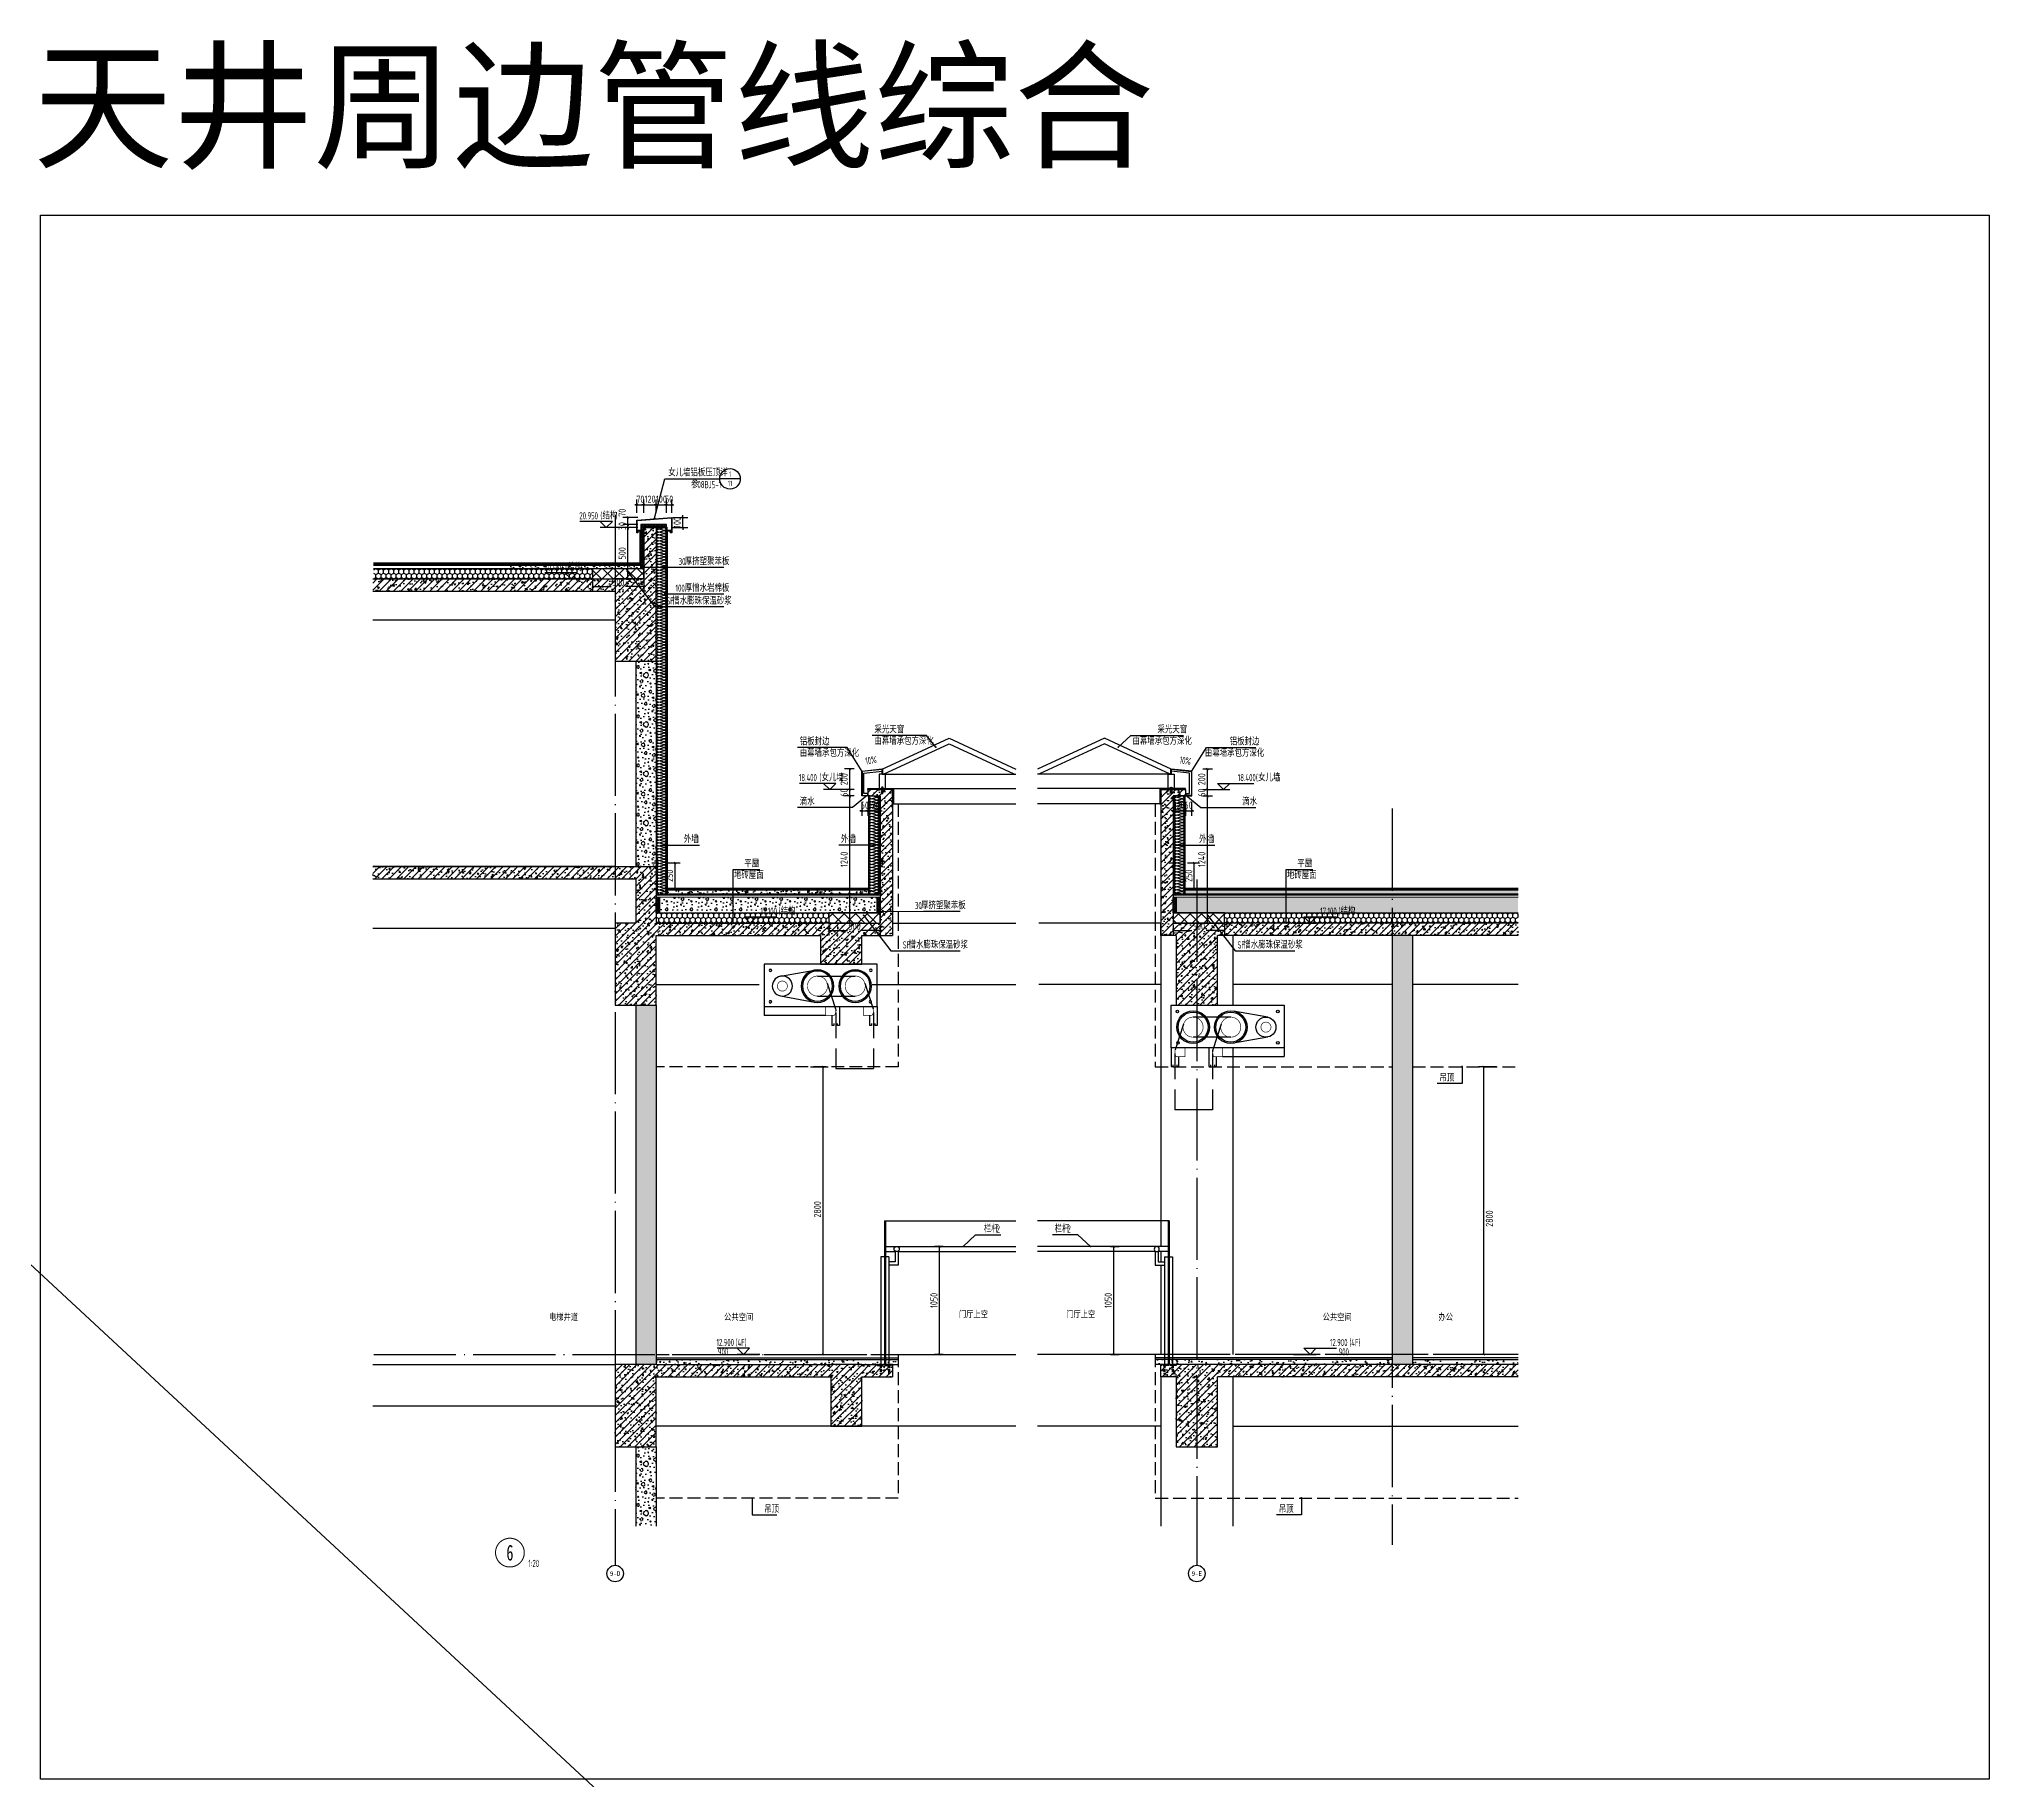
# Model space of a CAD drawing. Extents: x 198753 to 882193, y -399300 to 132460.
# Drawn here: x 430827 to 449807, y -69080 to -52137 of the extents above; entities that cross this region are included whole.
import ezdxf
from ezdxf.enums import TextEntityAlignment as Align

# ---------------------------------------------------------------- set-up
doc = ezdxf.new("R2010")
doc.units = 0
doc.header["$LTSCALE"] = 1000
doc.header["$MEASUREMENT"] = 0
for name, pattern in [('109-34 轴网$0$L1$0$$AUDIT_BAD_LTYPE1', [0]), ('DASH', [0.35, 0.25, -0.1]), ('DOTE', [2.42, 2, -0.2, 0.02, -0.2])]:
    doc.linetypes.add(name, pattern=pattern)
for name, color, linetype in [('01-标注_尺寸', 124, 'Continuous'), ('01-标注_标高', 200, 'Continuous'), ('01-标注_符号', 200, 'Continuous'), ('01-标注_轴线坐标', 132, 'Continuous'), ('02-TEXT_标注', 130, 'Continuous'), ('02-TEXT_轴号', 7, 'Continuous'), ('05-填充_天正', 26, 'Continuous'), ('A-0-房间名称', 7, 'Continuous'), ('A-C_窗', 140, 'Continuous'), ('A-D-金属剖线', 200, 'Continuous'), ('A-D_龙骨', 131, 'Continuous'), ('A-E_栏杆', 232, 'Continuous'), ('A-O_屋面', 201, 'Continuous'), ('A-O_防水层', 222, 'Continuous'), ('A-STR-面层', 191, 'Continuous'), ('A-STR_门窗', 140, 'Continuous'), ('A-SUR_保温', 222, 'Continuous'), ('A-SUR_看线', 231, 'Continuous'), ('A-SUR_面层', 191, 'Continuous'), ('A-TECH_结构', 21, 'Continuous'), ('A_AXIS-轴线', 36, 'DOTE'), ('A_STR-砌块墙', 121, 'Continuous'), ('A_STR-砼墙', 51, 'Continuous'), ('A_STR-砼柱', 51, 'Continuous'), ('AXIS_TEXT', 7, 'Continuous'), ('D_铝板', 181, 'Continuous'), ('构造物', 145, 'Continuous'), ('钢龙骨', 173, 'Continuous')]:
    doc.layers.add(name, color=color, linetype=linetype)
doc.layers.add('04-不打印_辅助线', color=165, linetype='Continuous', plot=False)
doc.styles.add('_TCH_AXIS', font='STXIHEI.TTF', dxfattribs={"width": 0.75})
doc.styles.add('_TCH_DIM', font='ROS1', dxfattribs={"width": 0.8, "bigfont": 'JD'})
doc.styles.add('_TCH_DIM_T3', font='ROS1', dxfattribs={"width": 0.8, "bigfont": 'JD'})
doc.styles.add('_TCH_LABEL', font='STXIHEI.TTF', dxfattribs={"width": 0.75})
doc.styles.add('_TCH_SPACE', font='STXIHEI.TTF', dxfattribs={"width": 0.75, "height": 5})
doc.styles.add('COMPLEX', font='COMPLEX')
doc.styles.add('华文细黑', font='STXIHEI.TTF', dxfattribs={"height": 10})
doc.dimstyles.new('_TCH_ARCH&&20', dxfattribs={"dimtxt": 70, "dimasz": 20, "dimexe": 50, "dimexo": 60, "dimgap": 20, "dimtad": 1, "dimdec": 0, "dimzin": 0, "dimdsep": 46, "dimtxsty": '_TCH_DIM_T3', "dimblk": 'ARCHTICK', "dimcen": 0.09, "dimclrt": 4, "dimazin": 2, "dimtfac": 1, "dimtdec": 0, "dimtix": 1, "dimtmove": 2, "dimatfit": 3, "dimfxl": 0, "dimtolj": 1, "dimtzin": 0, "dimarcsym": 0})
pattern_1 = [(45, (0, 0), (-35.355339, 35.355339), []), (50, (0, 0), (143.452037, -12.550427), [15, -165]), (355, (0, 0), (-27.750267, 150.438427), [12, -132]), (100.4514, (11.95, -1.05), (115.701876, 137.88791), [12.74804, -140.228422]), (46.1842, (0, 40), (213.44821, -33.1038), [22.5, -247.5]), (96.6356, (17.79, 37.24), (186.93254, 194.82357), [19.12206, -210.3426]), (351.1842, (0, 40), (186.93239, 194.82372), [18, -198]), (21, (20, 30), (119.38141, -80.523778), [15, -165]), (326, (20, 30), (48.663066, 145.03001), [12, -132]), (71.4514, (29.95, 23.29), (168.044526, 64.5061), [12.74804, -140.228422]), (37.5, (0, 0), (2.431971, 66.578771), [0, -130.4, 0, -134, 0, -132.5]), (7.5, (0, 0), (52.613907, 78.882342), [0, -76.4, 0, -127.4, 0, -50.5]), (327.5, (-44.6, 0), (106.764487, -4.5109743), [0, -50, 0, -156, 0, -207]), (317.5, (-64.6, 0), (116.637234, 20.020996), [0, -65, 0, -103.6, 0, -147])]
pattern_2 = [(50, (0, 0), (143.452037, -12.550427), [15, -165]), (355, (0, 0), (-27.750267, 150.438427), [12, -132]), (100.4514, (11.95, -1.05), (115.701876, 137.88791), [12.74804, -140.228422]), (46.1842, (0, 40), (213.44821, -33.1038), [22.5, -247.5]), (96.6356, (17.79, 37.24), (186.93254, 194.82357), [19.12206, -210.3426]), (351.1842, (0, 40), (186.93239, 194.82372), [18, -198]), (21, (20, 30), (119.38141, -80.523778), [15, -165]), (326, (20, 30), (48.663066, 145.03001), [12, -132]), (71.4514, (29.95, 23.29), (168.044526, 64.5061), [12.74804, -140.228422]), (37.5, (0, 0), (2.431971, 66.578771), [0, -130.4, 0, -134, 0, -132.5]), (7.5, (0, 0), (52.613907, 78.882342), [0, -76.4, 0, -127.4, 0, -50.5]), (327.5, (-44.6, 0), (106.764487, -4.5109743), [0, -50, 0, -156, 0, -207]), (317.5, (-64.6, 0), (116.637234, 20.020996), [0, -65, 0, -103.6, 0, -147])]
pattern_3 = [(0, (70.8, -73.2), (120, 240), [0, -240]), (0, (-69.6, -105.6), (120, 240), [0, -240]), (0, (8.4, -108), (120, 240), [0, -240]), (0, (93.6, -37.2), (120, 240), [0, -240]), (0, (-6, -120), (120, 240), [0, -240]), (0, (117.6, 114), (120, 240), [0, -240]), (0, (44.4, 94.8), (120, 240), [0, -240]), (0, (82.8, 64.8), (120, 240), [0, -240]), (0, (-112.8, 60), (120, 240), [0, -240]), (0, (4.8, 49.2), (120, 240), [0, -240]), (0, (-40.8, -12), (120, 240), [0, -240]), (0, (-38.4, -102), (120, 240), [0, -240]), (0, (51.6, -111.6), (120, 240), [0, -240]), (0, (117.6, -6), (120, 240), [0, -240]), (0, (-106.8, -43.2), (120, 240), [0, -240]), (0, (-86.4, -2.4), (120, 240), [0, -240]), (0, (7.2, -19.2), (120, 240), [0, -240]), (0, (-26.4, -54), (120, 240), [0, -240]), (0, (-45.6, 25.2), (120, 240), [0, -240]), (0, (-15.6, 115.2), (120, 240), [0, -240]), (0, (-97.2, -93.6), (120, 240), [0, -240]), (0, (34.8, 66), (120, 240), [0, -240]), (0, (-76.8, 69.6), (120, 240), [0, -240]), (0, (-96, 100.8), (120, 240), [0, -240]), (130.601294, (102.857, 38.857), (-599.99999337, 720.00000315), [10.53662, -4414.8444]), (18.434949, (85.714, 43.43), (599.9999978, 239.9999982), [10.8421, -1507.05116]), (90, (85.71, 33.14), (120, 240), [10.28571, -469.71426]), (161.565051, (96, 29.714), (-600.000003, 239.999982), [10.8421, -1507.05116]), (53.130102, (96, 29.714), (120, 240), [11.42857, -1188.5714]), (135, (105.14, -92.57), (-120.000015, 239.999984), [9.69746, -669.12504]), (45, (91.43, -92.57), (120, 239.999999), [9.69746, -669.12504]), (135, (98.286, -99.43), (-120.000015, 239.999984), [9.69746, -669.12504]), (45, (98.286, -99.43), (120, 239.999999), [9.69746, -669.12504]), (116.56505, (-10.29, 68.57), (-2e-05, 479.99999), [12.77753, -255.5506]), (180, (-16, 80), (-120, 240), [13.71429, -226.2857]), (63.43495, (-35.43, 68.57), (1e-06, 480), [12.77753, -255.5506]), (116.56505, (-29.71, 57.14), (-2e-05, 479.99999), [12.77753, -255.5506]), (0, (-29.71, 57.14), (120, 240), [13.71429, -226.2857]), (63.43495, (-16, 57.14), (1e-06, 480), [12.77753, -255.5506]), (107.102728, (80, -12.571), (-359.99998624, 1200.00000194), [15.54454, -6513.161]), (143.972626, (75.429, 2.286), (-2279.9999711, 1679.9999981), [15.54454, -3248.808]), (180, (62.86, 11.43), (-120, 240), [14.85714, -225.14284]), (36.0273733, (35.429, 2.286), (2279.99998315, 1679.9999819), [15.54454, -3248.808]), (71.565051, (30.857, -11.43), (360.000002, 1199.999998), [14.45613, -1503.43712]), (107.102728, (35.429, -26.286), (-359.99998624, 1200.00000194), [15.54454, -6513.161]), (143.972626, (48, -35.429), (-2279.9999711, 1679.9999981), [15.54454, -3248.808]), (0, (48, -35.43), (120, 240), [14.85714, -225.14284]), (36.0273733, (62.857, -35.429), (2279.99998315, 1679.9999819), [15.54454, -3248.808]), (71.565051, (75.43, -26.286), (360.000002, 1199.999998), [14.45613, -1503.43712]), (150.255118, (82.286, 99.43), (-360.0000009, 239.999997), [9.21401, -1925.72784]), (90, (74.29, 94.86), (120, 240), [9.14286, -470.8571]), (29.744881, (74.286, 94.857), (360.0000002, 239.9999989), [9.21401, -1925.72784]), (116.56505, (26.29, -70.86), (-2e-05, 479.99999), [12.77753, -255.5506]), (168.690067, (20.571, -59.429), (-1080.0000008, 239.999994), [11.6549, -2435.8742]), (41.185925, (0, -65.143), (2999.99998182, 2639.99997692), [12.14874, -5090.3208]), (90, (0, -76.57), (120, 240), [11.42857, -468.5714]), (138.814074, (9.143, -84.571), (-2999.99994668, 2640.00001681), [12.14874, -5090.3208]), (16.6992442, (9.143, -84.571), (3959.9999702, 1199.99998743), [11.93178, -4999.415]), (60.945396, (20.571, -81.143), (119.99999968, 239.99999788), [11.76643, -4930.1358]), (109.983106, (-74.286, 29.714), (-600.00000226, 1679.99999555), [13.3768, -5604.879]), (155.556045, (-78.857, 42.286), (-1560.00000595, 719.99998504), [13.8092, -5786.0526]), (24.4439547, (-104, 42.286), (1560.00000078, 719.99999654), [13.8092, -5786.0526]), (70.0168934, (-108.571, 29.714), (600.0000018, 1679.99999583), [13.3768, -5604.879]), (109.983106, (-104, 17.143), (-600.00000226, 1679.99999555), [13.3768, -5604.879]), (160.016893, (-91.429, 12.571), (-600.00000035, 239.9999891), [13.3768, -2795.751]), (19.9831065, (-91.429, 12.571), (599.9999967, 239.9999996), [13.3768, -2795.751]), (70.0168934, (-78.857, 17.143), (600.0000018, 1679.99999583), [13.3768, -5604.879]), (122.005383, (14.857, 8), (-120.0000161, 239.9999877), [10.78169, -2253.3736]), (18.434949, (-1.143, 13.714), (599.9999978, 239.9999982), [10.8421, -1507.05116]), (90, (-1.14, 3.43), (120, 240), [10.28571, -469.71426]), (161.565051, (9.143, 0), (-600.000003, 239.999982), [10.8421, -1507.05116]), (54.4623222, (9.143, 0), (839.9999988, 1199.9999982), [9.83123, -4119.2846]), (116.56505, (-54.86, -50.29), (-2e-05, 479.99999), [12.77753, -255.5506]), (180, (-60.57, -38.86), (-120, 240), [12.57143, -227.42856]), (59.0362434, (-80, -50.286), (120.0000004, 239.9999988), [13.32789, -2785.5288]), (120.963756, (-73.143, -61.714), (-120.0000164, 239.999989), [13.32789, -2785.5288]), (0, (-73.14, -61.71), (120, 240), [12.57143, -227.42856]), (63.43495, (-60.57, -61.71), (1e-06, 480), [12.77753, -255.5506])]

msp = doc.modelspace()

# ---------------------------------------------------------------- texts
at = {"layer": '02-TEXT_标注', "style": '_TCH_DIM'}
for s, height, width, p in [('女儿墙铝板压顶详', 69.46, 0.8, (436951.1, -56394.1)), ('参', 69.5, 0.8, (437174, -56510.9)), ('08BJ5-1', 70, 0.64, (437236.1, -56510.9)), ('20.950', 70, 0.64, (436086.1, -56813.9)), ('(', 70, 0.64, (436290.7, -56813.9)), ('结构', 69.46, 0.8, (436311.6, -56813.9)), (')', 70, 0.64, (436435.8, -56813.9)), ('20.450', 70, 0.64, (435744.3, -57313.9)), ('(', 70, 0.64, (435948.9, -57313.9)), ('结构', 69.46, 0.8, (435969.8, -57313.9)), (')', 70, 0.64, (436094, -57313.9)), ('30', 70, 0.64, (437052.8, -57259.3)), ('厚挤塑聚苯板', 69.46, 0.8, (437112.6, -57259.3)), ('100', 70, 0.64, (437023, -57519)), ('厚憎水岩棉板', 69.46, 0.8, (437112.6, -57519)), ('SF', 70, 0.64, (436933.8, -57643.4)), ('憎水膨珠保温砂浆', 69.46, 0.8, (436990.6, -57643.4)), ('采光天窗', 69.46, 0.8, (438958.2, -58896.6)), ('采光天窗', 69.46, 0.8, (441712.7, -58896.6)), ('铝板封边', 69.46, 0.8, (438231.9, -59013.3)), ('由幕墙承包方深化', 69.46, 0.8, (438958.2, -59008.6)), ('由幕墙承包方深化', 69.46, 0.8, (441470, -59008.6)), ('铝板封边', 69.46, 0.8, (442416.6, -59013.3)), ('由幕墙承包方深化', 69.46, 0.8, (438231.9, -59125.3)), ('由幕墙承包方深化', 69.46, 0.8, (442174.8, -59125.3)), ('18.400', 70, 0.64, (438223.2, -59364.1)), ('(', 70, 0.64, (438422.7, -59364.1)), ('女儿墙', 69.46, 0.8, (438443.6, -59364.1)), (')', 70, 0.64, (438629.8, -59364.1)), ('18.400', 70, 0.64, (442495.2, -59364.1)), ('(', 70, 0.64, (442672, -59364.1)), ('女儿墙', 69.46, 0.8, (442692.9, -59364.1)), (')', 70, 0.64, (442879.2, -59364.1)), ('滴水', 69.46, 0.8, (438231.9, -59598.7)), ('滴水', 69.46, 0.8, (442538.6, -59598.7)), ('外墙', 69.46, 0.8, (437103.2, -59964.2)), ('1', 70, 0.64, (437227.3, -59964.2)), ('外墙', 69.46, 0.8, (438631.6, -59964.2)), ('1', 70, 0.64, (438755.7, -59964.2)), ('外墙', 69.46, 0.8, (442118.1, -59964.2)), ('1', 70, 0.64, (442242.2, -59964.2)), ('平屋', 69.46, 0.8, (437691.9, -60201.7)), ('1', 70, 0.64, (437816.1, -60201.7)), ('平屋', 69.46, 0.8, (443074.1, -60201.7)), ('1', 70, 0.64, (443198.2, -60201.7)), ('地砖屋面', 69.46, 0.8, (437590.9, -60313.7)), ('地砖屋面', 69.46, 0.8, (442973, -60313.7)), ('30', 70, 0.64, (439352.8, -60609.3)), ('厚挤塑聚苯板', 69.46, 0.8, (439412.6, -60609.3)), ('17.100', 70, 0.64, (437849.1, -60663.9)), ('(', 70, 0.64, (438026, -60663.9)), ('结构', 69.46, 0.8, (438046.9, -60663.9)), (')', 70, 0.64, (438171, -60663.9)), ('17.100', 70, 0.64, (443297.5, -60663.9)), ('(', 70, 0.64, (443474.3, -60663.9)), ('结构', 69.46, 0.8, (443495.3, -60663.9)), (')', 70, 0.64, (443619.4, -60663.9)), ('SF', 70, 0.64, (439233.8, -60993.4)), ('憎水膨珠保温砂浆', 69.46, 0.8, (439290.6, -60993.4)), ('SF', 70, 0.64, (442492.5, -60993.4)), ('憎水膨珠保温砂浆', 69.46, 0.8, (442549.3, -60993.4)), ('吊顶', 69.46, 0.8, (444458.1, -62287.7)), ('栏杆', 69.46, 0.8, (440023.4, -63759)), ('2', 70, 0.64, (440147.6, -63759)), ('栏杆', 69.46, 0.8, (440712.8, -63759)), ('2', 70, 0.64, (440836.9, -63759)), ('12.900', 70, 0.64, (437420.9, -64864.2)), ('.900', 70, 0.64, (437420.9, -64955.2)), ('(4F)', 70, 0.64, (437608.3, -64864.2)), ('12.900', 70, 0.64, (443392.3, -64864.2)), ('.900', 70, 0.64, (443462.5, -64955.2)), ('(4F)', 70, 0.64, (443582.5, -64864.2)), ('吊顶', 69.46, 0.8, (437885.8, -66487.7)), ('吊顶', 69.46, 0.8, (442894.3, -66487.7)), ('1:20', 70, 0.64, (435590.3, -67015.3))]:
    msp.add_text(s, height=height, dxfattribs=dict(at, width=width)).set_placement(p)
for s, height, p, p2 in [('1', 54.1, (437545.5, -56401.7), (437559.9, -56401.7)), ('11', 51.26, (437532.2, -56489.8), (437573.2, -56489.8))]:
    msp.add_text(s, height=height, dxfattribs=at).set_placement(p, p2, align=Align.FIT)
at = {"layer": '02-TEXT_标注', "style": '_TCH_DIM', "width": 0.64}
for rotation, p in [(8.65897, (438875.2, -59202.6)), (351.34103, (441924.8, -59190.2))]:
    msp.add_text('10%', height=70, rotation=rotation, dxfattribs=at).set_placement(p)
at = {"layer": '02-TEXT_标注', "style": '_TCH_LABEL', "width": 0.792215}
msp.add_text('6', height=153.7, dxfattribs=at).set_placement((435376.5, -66952.1), (435444.2, -66952.1), align=Align.FIT)
at = {"layer": '04-不打印_辅助线', "color": 1, "style": '华文细黑'}
msp.add_text('天井周边管线综合', height=1000, dxfattribs=at).set_placement((430769.5, -53289.3))
at = {"layer": 'A-0-房间名称', "style": '_TCH_SPACE', "width": 0.8}
for s, p in [('门厅上空', (439780.5, -64583.7)), ('门厅上空', (440824.8, -64583.7)), ('电梯井道', (435790.6, -64611.5)), ('公共空间', (437495.1, -64611.5)), ('公共空间', (443321, -64611.5)), ('办公', (444448, -64611.5))]:
    msp.add_text(s, height=63.25, dxfattribs=at).set_placement(p)

# ---------------------------------------------------------------- blocks, each defined once
blk = doc.blocks.new('A$C57973A59')
at = {"layer": 'A-E_栏杆'}
for p, q in [((20, 1300), (20, -100)), ((20, 1300), (30, 1300)), ((30, 1300), (30, -100)), ((30, 1300), (1301, 1300)), ((-15, 950), (-15, -100)), ((20, 950), (-15, 950)), ((30, 1050), (1301, 1050)), ((30, 1000), (125, 1000)), ((65, 950), (30, 950)), ((65, 950), (65, -100)), ((125, 1005), (125, 900)), ((155, 1005), (155, 870)), ((155, 1000), (1301, 1000)), ((125, 900), (65, 900)), ((155, 870), (65, 870)), ((65, 0), (1301, 0))]:
    blk.add_line(p, q, dxfattribs=at)
at = {"layer": 'A-E_栏杆', "linetype": 'DASH', "ltscale": 0.1}
for p, q in [((-10, -190), (-20, -190)), ((60, -190), (70, -190))]:
    blk.add_line(p, q, dxfattribs=at)
for points in [[(100, -100), (-50, -100), (-50, -110), (100, -110), (100, -100)], [(-20, -110), (-20, -190)], [(-10, -110), (-10, -190)], [(60, -110), (60, -190)], [(70, -110), (70, -190)]]:
    blk.add_lwpolyline(points, dxfattribs=at)
at = {"layer": 'A-E_栏杆'}
blk.add_circle((140, 1025), 25, dxfattribs=at)
blk = doc.blocks.new('双轨双帘防火卷帘门')
for p, q in [((-100, 0), (800, 0)), ((-100, -339), (-100, 0)), ((800, 0), (800, -409)), ((-1, -152), (-67, -355)), ((375, -95), (75, -95)), ((299, -152), (233, -355)), ((669, -96), (398, -47)), ((375, -255), (75, -255)), ((669, -254), (398, -303)), ((800, -339), (-100, -339)), ((-100, -339), (-100, -489)), ((-40, -409), (-40, -489)), ((200, -339), (200, -489)), ((260, -409), (260, -489)), ((310, -409), (800, -409)), ((-100, -489), (-85, -489)), ((-85, -489), (-85, -474)), ((-55, -474), (-55, -489)), ((-55, -489), (-40, -489)), ((200, -489), (215, -489)), ((215, -489), (215, -474)), ((245, -474), (245, -489)), ((245, -489), (260, -489))]:
    blk.add_line(p, q)
at = {"const_width": 5}
for points in [[(75, -95, -1), (75, -255, -1), (75, -95, -1)], [(375, -95, -1), (375, -255, -1), (375, -95, -1)], [(655, -135, -1), (655, -215, -1), (655, -135, 687123916425.603516)]]:
    blk.add_lwpolyline(points, format="xyb", dxfattribs=at)
for points in [[(-60, -339, 0.285714), (-60, -409), (10, -409), (10, -339)], [(240, -339, 0.285714), (240, -409), (310, -409), (310, -339)]]:
    blk.add_lwpolyline(points, format="xyb", close=True, dxfattribs=at)
for centre, radius in [((-50, -50), 10), ((75, -175), 130), ((75, -175), 120), ((375, -175), 130), ((375, -175), 120), ((655, -175), 80), ((750, -50), 10), ((-45, -300), 10), ((750, -300), 10)]:
    blk.add_circle(centre, radius)
blk.add_arc((296, -374), 66.3, 162.9588, 180)
blk = doc.blocks.new('A$C1C2A6847')
for p, q in [((52, 23), (55, 28)), ((52, 19), (55, 14)), ((55, 28), (55, 14))]:
    blk.add_line(p, q)
for points in [[(0, 21), (2, 23), (52, 23), (52, 19), (2, 19), (0, 21)], [(56, 42), (51, 37), (51, 5), (56, 0)], [(57, 41), (52, 37), (52, 27)], [(52, 26), (52, 17)], [(52, 16), (52, 6), (57, 1)]]:
    blk.add_lwpolyline(points)
for centre, start, end in [((52, 26), 270, 90), ((52, 16), 270, 90), ((56, 42), 315, 135), ((56, 0), 225, 45)]:
    blk.add_arc(centre, 0.5, start, end)
blk = doc.blocks.new('fdsgfd')
at = {"layer": '构造物', "linetype": 'DASH', "ltscale": 0.2}
for p, q in [((-8, 1), (-12, 1)), ((-12, 1), (-12, 0)), ((-12, 0), (-3, 0)), ((-9, 8), (-9, 4)), ((-7, 3), (-8, 3)), ((-8, 3), (-8, 1)), ((8, 1), (-8, 1)), ((-4, 9), (-7, 9)), ((-7, 3), (7, 3)), ((6, 0), (-6, 0)), ((-6, 0), (-6, -45)), ((-5, 8), (-5, 4)), ((3, 13), (-4, 13)), ((-4, 13), (-4, 12)), ((4, 12), (-4, 12)), ((-4, 12), (-3, 11)), ((-3, 11), (-4, 10)), ((4, 9), (-4, 10)), ((-4, 10), (-4, 9)), ((4, 9), (-4, 9)), ((-3, 11), (3, 10)), ((4, 12), (3, 13)), ((3, 10), (4, 12)), ((4, 9), (3, 10)), ((7, 9), (4, 9)), ((4, 0), (12, 0)), ((5, 8), (5, 4)), ((6, -45), (6, 0)), ((8, 3), (7, 3)), ((8, 1), (8, 3)), ((12, 1), (8, 1)), ((9, 4), (9, 8)), ((12, 0), (12, 1)), ((-6, -45), (-4, -45)), ((-4, -45), (-5, -48)), ((-5, -48), (5, -48)), ((5, -48), (4, -45)), ((4, -45), (6, -45))]:
    blk.add_line(p, q, dxfattribs=at)
for points in [[(-7, 9, -0.219294), (-5, 8, -0.173205), (5, 8, -0.102242), (7, 9)], [(-7, 3, 0.219294), (-5, 4, 0.173205), (5, 4, 0.102242), (7, 3)]]:
    blk.add_lwpolyline(points, format="xyb", dxfattribs=at)
blk.add_lwpolyline([(-4, -45), (-4, -22), (-3, -22), (-3, -45), (3, -45), (3, -22), (4, -22), (4, -45)], dxfattribs=at)
for centre, radius, start, end in [((-7, 6), 2.86, 86.7154, 137.7444), ((-7, 6), 3.56, 227.5084, 271.3321), ((7, 6), 3.15, 44.7477, 90.8069), ((7, 6), 3.43, 267.786, 313.3734)]:
    blk.add_arc(centre, radius, start, end, dxfattribs=at)
blk = doc.blocks.new('kyuhtr')
at = {"const_width": 20}
blk.add_lwpolyline([(50, 0), (0, 0)], dxfattribs=at)
blk.add_lwpolyline([(50, -30), (200, -30), (200, 30), (50, 30)], close=True)
blk = doc.blocks.new('$LinePat$聚苯板')
at = {"color": 0}
for p, q in [((15, -9), (0, 0)), ((30, 0), (15, -9)), ((15, -26), (0, -34)), ((0, -34), (0, -51)), ((0, -51), (15, -60)), ((15, -9), (15, -26)), ((30, -34), (15, -26)), ((15, -60), (30, -51))]:
    blk.add_line(p, q, dxfattribs=at)
blk = doc.blocks.new('*U235')
at = {"layer": 'A-SUR_保温', "color": 26}
blk.add_lwpolyline([(0, 0), (30, 0), (30, 30), (0, 30), (0, 0)], dxfattribs=at)
at = {"layer": 'A-SUR_保温', "color": 26, "xscale": -0.5051817018592154, "yscale": 0.5, "zscale": 0.5, "rotation": 270.0000009084724}
for p in [(30, 15), (30, 0)]:
    blk.add_blockref('$LinePat$聚苯板', p, dxfattribs=at)
blk = doc.blocks.new('*U237')
at = {"layer": 'A-SUR_保温', "color": 26}
blk.add_lwpolyline([(0, 0), (30, 0), (30, 150), (0, 150), (0, 0)], dxfattribs=at)
at = {"layer": 'A-SUR_保温', "color": 26, "xscale": -0.5060437014247401, "yscale": 0.5, "zscale": 0.5, "rotation": 270.0000009086517}
for p in [(30, 135), (30, 120), (30, 105), (30, 90), (30, 75), (30, 60), (30, 45), (30, 30), (30, 15), (30, 0)]:
    blk.add_blockref('$LinePat$聚苯板', p, dxfattribs=at)
blk = doc.blocks.new('_ArchTick')
at = {"color": 0, "linetype": 'ByBlock', "const_width": 0.4}
blk.add_lwpolyline([(-0.5, -0.5), (0.5, 0.5)], dxfattribs=at)
blk = doc.blocks.new('*D2115')
at = {"layer": '01-标注_尺寸', "color": 0, "lineweight": -2, "transparency": 16777216}
for p, q in [((0, -13), (0, -123)), ((0, -73), (180, -73)), ((500, -73), (320, -73)), ((500, -13), (500, -123))]:
    blk.add_line(p, q, dxfattribs=at)
at = {"layer": 'Defpoints', "color": 0, "transparency": 16777216}
for p in [(0, 47), (500, 47), (500, -73)]:
    blk.add_point(p, dxfattribs=at)
at = {"layer": '01-标注_尺寸', "color": 0, "lineweight": -2, "transparency": 16777216, "xscale": 20, "yscale": 20, "zscale": 20, "rotation": 180}
blk.add_blockref('_ArchTick', (0, -73), dxfattribs=at)
at = {"layer": '01-标注_尺寸', "color": 0, "lineweight": -2, "transparency": 16777216, "xscale": 20, "yscale": 20, "zscale": 20}
blk.add_blockref('_ArchTick', (500, -73), dxfattribs=at)
at = {"layer": '01-标注_尺寸', "color": 4, "transparency": 16777216, "insert": (250, -31), "char_height": 70, "attachment_point": 5, "style": '_TCH_DIM_T3'}
blk.add_mtext('\\A1;500', dxfattribs=at)
blk = doc.blocks.new('$LinePat$防水层2')
at = {"color": 0}
blk.add_line((0, 0), (600, 0), dxfattribs=at)
blk.add_solid([(150, 0), (450, 0), (150, -100), (450, -100)], dxfattribs=at)
blk = doc.blocks.new('$LinePat$岩棉板')
at = {"color": 0}
for p, q in [((0, -17), (12, -67)), ((12, -67), (24, -17))]:
    blk.add_line(p, q, dxfattribs=at)
for centre, start, end in [((12, -17), 0, 180), ((0, -67), 270, 0), ((24, -67), 180, 270)]:
    blk.add_arc(centre, 12, start, end, dxfattribs=at)
at = {"layer": 'Defpoints'}
blk.add_point((0, 0), dxfattribs=at)
at = {"layer": 'Defpoints', "color": 0}
blk.add_point((24, -84), dxfattribs=at)
blk = doc.blocks.new('*D1685')
at = {"layer": '01-标注_尺寸', "color": 0, "lineweight": -2, "transparency": 16777216}
for p, q in [((445013, -62145), (444839, -62145)), ((444889, -64945), (444889, -62145)), ((445013, -64945), (444839, -64945))]:
    blk.add_line(p, q, dxfattribs=at)
at = {"layer": 'Defpoints', "color": 0, "transparency": 16777216}
for p in [(444889, -62145), (445073, -62145), (445073, -64945)]:
    blk.add_point(p, dxfattribs=at)
at = {"layer": '01-标注_尺寸', "color": 0, "lineweight": -2, "transparency": 16777216, "xscale": 20, "yscale": 20, "zscale": 20}
for p, rotation in [((444889, -62145), 90), ((444889, -64945), 270)]:
    blk.add_blockref('_ArchTick', p, dxfattribs=dict(at, rotation=rotation))
at = {"layer": '01-标注_尺寸', "color": 4, "transparency": 16777216, "insert": (444944, -63623), "char_height": 70, "attachment_point": 5, "rotation": 90, "style": '_TCH_DIM_T3'}
blk.add_mtext('\\A1;2800', dxfattribs=at)
blk = doc.blocks.new('*D1686')
at = {"layer": '01-标注_尺寸', "color": 0, "lineweight": -2, "transparency": 16777216}
for p, q in [((441256, -63895), (441339, -63895)), ((441289, -64945), (441289, -63895)), ((441256, -64945), (441339, -64945))]:
    blk.add_line(p, q, dxfattribs=at)
at = {"layer": 'Defpoints', "color": 0, "transparency": 16777216}
for p in [(441196, -63895), (441289, -63895), (441196, -64945)]:
    blk.add_point(p, dxfattribs=at)
at = {"layer": '01-标注_尺寸', "color": 0, "lineweight": -2, "transparency": 16777216, "xscale": 20, "yscale": 20, "zscale": 20}
for p, rotation in [((441289, -63895), 90), ((441289, -64945), 270)]:
    blk.add_blockref('_ArchTick', p, dxfattribs=dict(at, rotation=rotation))
at = {"layer": '01-标注_尺寸', "color": 4, "transparency": 16777216, "insert": (441234, -64420), "char_height": 70, "attachment_point": 5, "rotation": 90, "style": '_TCH_DIM_T3'}
blk.add_mtext('\\A1;1050', dxfattribs=at)
blk = doc.blocks.new('*D1687')
at = {"layer": '01-标注_尺寸', "color": 0, "lineweight": -2, "transparency": 16777216}
for p, q in [((441986, -59565), (441986, -59702)), ((442046, -59565), (442046, -59702)), ((441986, -59652), (441966, -59652)), ((441986, -59652), (442046, -59652)), ((442046, -59652), (442066, -59652))]:
    blk.add_line(p, q, dxfattribs=at)
at = {"layer": 'Defpoints', "color": 0, "transparency": 16777216}
for p in [(441986, -59505), (442046, -59505), (442046, -59652)]:
    blk.add_point(p, dxfattribs=at)
at = {"layer": '01-标注_尺寸', "color": 0, "lineweight": -2, "transparency": 16777216, "xscale": 20, "yscale": 20, "zscale": 20}
blk.add_blockref('_ArchTick', (441986, -59652), dxfattribs=at)
at = {"layer": '01-标注_尺寸', "color": 0, "lineweight": -2, "transparency": 16777216, "xscale": 20, "yscale": 20, "zscale": 20, "rotation": 180}
blk.add_blockref('_ArchTick', (442046, -59652), dxfattribs=at)
at = {"layer": '01-标注_尺寸', "color": 4, "transparency": 16777216, "insert": (442016, -59597), "char_height": 70, "attachment_point": 5, "style": '_TCH_DIM_T3'}
blk.add_mtext('\\A1;60', dxfattribs=at)
blk = doc.blocks.new('*D1688')
at = {"layer": '01-标注_尺寸', "color": 0, "lineweight": -2, "transparency": 16777216}
for p, q in [((441866, -59565), (441866, -59702)), ((441986, -59565), (441986, -59702)), ((441866, -59652), (441846, -59652)), ((441866, -59652), (441986, -59652)), ((441986, -59652), (442006, -59652))]:
    blk.add_line(p, q, dxfattribs=at)
at = {"layer": 'Defpoints', "color": 0, "transparency": 16777216}
for p in [(441866, -59505), (441986, -59505), (441986, -59652)]:
    blk.add_point(p, dxfattribs=at)
at = {"layer": '01-标注_尺寸', "color": 0, "lineweight": -2, "transparency": 16777216, "xscale": 20, "yscale": 20, "zscale": 20}
blk.add_blockref('_ArchTick', (441866, -59652), dxfattribs=at)
at = {"layer": '01-标注_尺寸', "color": 0, "lineweight": -2, "transparency": 16777216, "xscale": 20, "yscale": 20, "zscale": 20, "rotation": 180}
blk.add_blockref('_ArchTick', (441986, -59652), dxfattribs=at)
at = {"layer": '01-标注_尺寸', "color": 4, "transparency": 16777216, "insert": (441926, -59597), "char_height": 70, "attachment_point": 5, "style": '_TCH_DIM_T3'}
blk.add_mtext('\\A1;120', dxfattribs=at)
blk = doc.blocks.new('*D1689')
at = {"layer": '01-标注_尺寸', "color": 0, "lineweight": -2, "transparency": 16777216}
for p, q in [((442155, -59245), (442249, -59245)), ((442199, -59445), (442199, -59245)), ((442155, -59445), (442249, -59445))]:
    blk.add_line(p, q, dxfattribs=at)
at = {"layer": 'Defpoints', "color": 0, "transparency": 16777216}
for p in [(442095, -59245), (442199, -59245), (442095, -59445)]:
    blk.add_point(p, dxfattribs=at)
at = {"layer": '01-标注_尺寸', "color": 0, "lineweight": -2, "transparency": 16777216, "xscale": 20, "yscale": 20, "zscale": 20}
for p, rotation in [((442199, -59245), 90), ((442199, -59445), 270)]:
    blk.add_blockref('_ArchTick', p, dxfattribs=dict(at, rotation=rotation))
at = {"layer": '01-标注_尺寸', "color": 4, "transparency": 16777216, "insert": (442144, -59345), "char_height": 70, "attachment_point": 5, "rotation": 90, "style": '_TCH_DIM_T3'}
blk.add_mtext('\\A1;200', dxfattribs=at)
blk = doc.blocks.new('*D1690')
at = {"layer": '01-标注_尺寸', "color": 0, "lineweight": -2, "transparency": 16777216}
for p, q in [((442155, -59445), (442249, -59445)), ((442155, -59505), (442249, -59505)), ((442199, -59445), (442199, -59425)), ((442199, -59505), (442199, -59445)), ((442199, -59505), (442199, -59525))]:
    blk.add_line(p, q, dxfattribs=at)
at = {"layer": 'Defpoints', "color": 0, "transparency": 16777216}
for p in [(442095, -59445), (442095, -59505), (442199, -59445)]:
    blk.add_point(p, dxfattribs=at)
at = {"layer": '01-标注_尺寸', "color": 0, "lineweight": -2, "transparency": 16777216, "xscale": 20, "yscale": 20, "zscale": 20}
for p, rotation in [((442199, -59445), 270), ((442199, -59505), 90)]:
    blk.add_blockref('_ArchTick', p, dxfattribs=dict(at, rotation=rotation))
at = {"layer": '01-标注_尺寸', "color": 4, "transparency": 16777216, "insert": (442144, -59475), "char_height": 70, "attachment_point": 5, "rotation": 90, "style": '_TCH_DIM_T3'}
blk.add_mtext('\\A1;60', dxfattribs=at)
blk = doc.blocks.new('*D1691')
at = {"layer": '01-标注_尺寸', "color": 0, "lineweight": -2, "transparency": 16777216}
for p, q in [((442155, -59505), (442249, -59505)), ((442199, -60745), (442199, -59505)), ((442155, -60745), (442249, -60745))]:
    blk.add_line(p, q, dxfattribs=at)
at = {"layer": 'Defpoints', "color": 0, "transparency": 16777216}
for p in [(442095, -59505), (442199, -59505), (442095, -60745)]:
    blk.add_point(p, dxfattribs=at)
at = {"layer": '01-标注_尺寸', "color": 0, "lineweight": -2, "transparency": 16777216, "xscale": 20, "yscale": 20, "zscale": 20}
for p, rotation in [((442199, -59505), 90), ((442199, -60745), 270)]:
    blk.add_blockref('_ArchTick', p, dxfattribs=dict(at, rotation=rotation))
at = {"layer": '01-标注_尺寸', "color": 4, "transparency": 16777216, "insert": (442144, -60125), "char_height": 70, "attachment_point": 5, "rotation": 90, "style": '_TCH_DIM_T3'}
blk.add_mtext('\\A1;1240', dxfattribs=at)
blk = doc.blocks.new('_AXISO')
blk.add_circle((0, 0), 0.5)
at = {"layer": 'AXIS_TEXT', "style": 'COMPLEX', "width": 1.041667}
blk.add_attdef('A', text='', height=0.56, dxfattribs=at).set_placement((-0.25, -0.28), (0.25, -0.28), align=Align.FIT)
blk = doc.blocks.new('*D1692')
at = {"layer": '01-标注_尺寸', "color": 0, "lineweight": -2, "transparency": 16777216}
for p, q in [((438335, -62145), (438509, -62145)), ((438459, -64945), (438459, -62145)), ((438335, -64945), (438509, -64945))]:
    blk.add_line(p, q, dxfattribs=at)
at = {"layer": 'Defpoints', "color": 0, "transparency": 16777216}
for p in [(438275, -62145), (438459, -62145), (438275, -64945)]:
    blk.add_point(p, dxfattribs=at)
at = {"layer": '01-标注_尺寸', "color": 0, "lineweight": -2, "transparency": 16777216, "xscale": 20, "yscale": 20, "zscale": 20}
for p, rotation in [((438459, -62145), 90), ((438459, -64945), 270)]:
    blk.add_blockref('_ArchTick', p, dxfattribs=dict(at, rotation=rotation))
at = {"layer": '01-标注_尺寸', "color": 4, "transparency": 16777216, "insert": (438404, -63533), "char_height": 70, "attachment_point": 5, "rotation": 90, "style": '_TCH_DIM_T3'}
blk.add_mtext('\\A1;2800', dxfattribs=at)
blk = doc.blocks.new('*D1693')
at = {"layer": '01-标注_尺寸', "color": 0, "lineweight": -2, "transparency": 16777216}
for p, q in [((439626, -63895), (439543, -63895)), ((439593, -64945), (439593, -63895)), ((439626, -64945), (439543, -64945))]:
    blk.add_line(p, q, dxfattribs=at)
at = {"layer": 'Defpoints', "color": 0, "transparency": 16777216}
for p in [(439593, -63895), (439686, -63895), (439686, -64945)]:
    blk.add_point(p, dxfattribs=at)
at = {"layer": '01-标注_尺寸', "color": 0, "lineweight": -2, "transparency": 16777216, "xscale": 20, "yscale": 20, "zscale": 20}
for p, rotation in [((439593, -63895), 90), ((439593, -64945), 270)]:
    blk.add_blockref('_ArchTick', p, dxfattribs=dict(at, rotation=rotation))
at = {"layer": '01-标注_尺寸', "color": 4, "transparency": 16777216, "insert": (439538, -64420), "char_height": 70, "attachment_point": 5, "rotation": 90, "style": '_TCH_DIM_T3'}
blk.add_mtext('\\A1;1050', dxfattribs=at)
blk = doc.blocks.new('*D1694')
at = {"layer": '01-标注_尺寸', "color": 0, "lineweight": -2, "transparency": 16777216}
for p, q in [((438835, -59565), (438835, -59702)), ((438895, -59565), (438895, -59702)), ((438835, -59652), (438815, -59652)), ((438835, -59652), (438895, -59652)), ((438895, -59652), (438915, -59652))]:
    blk.add_line(p, q, dxfattribs=at)
at = {"layer": 'Defpoints', "color": 0, "transparency": 16777216}
for p in [(438835, -59505), (438895, -59505), (438895, -59652)]:
    blk.add_point(p, dxfattribs=at)
at = {"layer": '01-标注_尺寸', "color": 0, "lineweight": -2, "transparency": 16777216, "xscale": 20, "yscale": 20, "zscale": 20}
blk.add_blockref('_ArchTick', (438835, -59652), dxfattribs=at)
at = {"layer": '01-标注_尺寸', "color": 0, "lineweight": -2, "transparency": 16777216, "xscale": 20, "yscale": 20, "zscale": 20, "rotation": 180}
blk.add_blockref('_ArchTick', (438895, -59652), dxfattribs=at)
at = {"layer": '01-标注_尺寸', "color": 4, "transparency": 16777216, "insert": (438865, -59597), "char_height": 70, "attachment_point": 5, "style": '_TCH_DIM_T3'}
blk.add_mtext('\\A1;60', dxfattribs=at)
blk = doc.blocks.new('*D1695')
at = {"layer": '01-标注_尺寸', "color": 0, "lineweight": -2, "transparency": 16777216}
for p, q in [((438895, -59565), (438895, -59702)), ((439015, -59565), (439015, -59702)), ((438895, -59652), (438875, -59652)), ((438895, -59652), (439015, -59652)), ((439015, -59652), (439035, -59652))]:
    blk.add_line(p, q, dxfattribs=at)
at = {"layer": 'Defpoints', "color": 0, "transparency": 16777216}
for p in [(438895, -59505), (439015, -59505), (439015, -59652)]:
    blk.add_point(p, dxfattribs=at)
at = {"layer": '01-标注_尺寸', "color": 0, "lineweight": -2, "transparency": 16777216, "xscale": 20, "yscale": 20, "zscale": 20}
blk.add_blockref('_ArchTick', (438895, -59652), dxfattribs=at)
at = {"layer": '01-标注_尺寸', "color": 0, "lineweight": -2, "transparency": 16777216, "xscale": 20, "yscale": 20, "zscale": 20, "rotation": 180}
blk.add_blockref('_ArchTick', (439015, -59652), dxfattribs=at)
at = {"layer": '01-标注_尺寸', "color": 4, "transparency": 16777216, "insert": (438955, -59597), "char_height": 70, "attachment_point": 5, "style": '_TCH_DIM_T3'}
blk.add_mtext('\\A1;120', dxfattribs=at)
blk = doc.blocks.new('*D1696')
at = {"layer": '01-标注_尺寸', "color": 0, "lineweight": -2, "transparency": 16777216}
for p, q in [((438762, -59245), (438668, -59245)), ((438718, -59445), (438718, -59245)), ((438762, -59445), (438668, -59445))]:
    blk.add_line(p, q, dxfattribs=at)
at = {"layer": 'Defpoints', "color": 0, "transparency": 16777216}
for p in [(438718, -59245), (438822, -59245), (438822, -59445)]:
    blk.add_point(p, dxfattribs=at)
at = {"layer": '01-标注_尺寸', "color": 0, "lineweight": -2, "transparency": 16777216, "xscale": 20, "yscale": 20, "zscale": 20}
for p, rotation in [((438718, -59245), 90), ((438718, -59445), 270)]:
    blk.add_blockref('_ArchTick', p, dxfattribs=dict(at, rotation=rotation))
at = {"layer": '01-标注_尺寸', "color": 4, "transparency": 16777216, "insert": (438663, -59345), "char_height": 70, "attachment_point": 5, "rotation": 90, "style": '_TCH_DIM_T3'}
blk.add_mtext('\\A1;200', dxfattribs=at)
blk = doc.blocks.new('*D1697')
at = {"layer": '01-标注_尺寸', "color": 0, "lineweight": -2, "transparency": 16777216}
for p, q in [((438762, -59445), (438668, -59445)), ((438762, -59505), (438668, -59505)), ((438718, -59445), (438718, -59425)), ((438718, -59505), (438718, -59445)), ((438718, -59505), (438718, -59525))]:
    blk.add_line(p, q, dxfattribs=at)
at = {"layer": 'Defpoints', "color": 0, "transparency": 16777216}
for p in [(438718, -59445), (438822, -59445), (438822, -59505)]:
    blk.add_point(p, dxfattribs=at)
at = {"layer": '01-标注_尺寸', "color": 0, "lineweight": -2, "transparency": 16777216, "xscale": 20, "yscale": 20, "zscale": 20}
for p, rotation in [((438718, -59445), 270), ((438718, -59505), 90)]:
    blk.add_blockref('_ArchTick', p, dxfattribs=dict(at, rotation=rotation))
at = {"layer": '01-标注_尺寸', "color": 4, "transparency": 16777216, "insert": (438663, -59475), "char_height": 70, "attachment_point": 5, "rotation": 90, "style": '_TCH_DIM_T3'}
blk.add_mtext('\\A1;60', dxfattribs=at)
blk = doc.blocks.new('*D1698')
at = {"layer": '01-标注_尺寸', "color": 0, "lineweight": -2, "transparency": 16777216}
for p, q in [((438762, -59505), (438668, -59505)), ((438718, -60745), (438718, -59505)), ((438762, -60745), (438668, -60745))]:
    blk.add_line(p, q, dxfattribs=at)
at = {"layer": 'Defpoints', "color": 0, "transparency": 16777216}
for p in [(438718, -59505), (438822, -59505), (438822, -60745)]:
    blk.add_point(p, dxfattribs=at)
at = {"layer": '01-标注_尺寸', "color": 0, "lineweight": -2, "transparency": 16777216, "xscale": 20, "yscale": 20, "zscale": 20}
for p, rotation in [((438718, -59505), 90), ((438718, -60745), 270)]:
    blk.add_blockref('_ArchTick', p, dxfattribs=dict(at, rotation=rotation))
at = {"layer": '01-标注_尺寸', "color": 4, "transparency": 16777216, "insert": (438663, -60125), "char_height": 70, "attachment_point": 5, "rotation": 90, "style": '_TCH_DIM_T3'}
blk.add_mtext('\\A1;1240', dxfattribs=at)
blk = doc.blocks.new('*D1699')
at = {"layer": '01-标注_尺寸', "color": 0, "lineweight": -2, "transparency": 16777216}
for p, q in [((436655, -56895), (436508, -56895)), ((436558, -57395), (436558, -56895)), ((436655, -57395), (436508, -57395))]:
    blk.add_line(p, q, dxfattribs=at)
at = {"layer": 'Defpoints', "color": 0, "transparency": 16777216}
for p in [(436558, -56895), (436715, -56895), (436715, -57395)]:
    blk.add_point(p, dxfattribs=at)
at = {"layer": '01-标注_尺寸', "color": 0, "lineweight": -2, "transparency": 16777216, "xscale": 20, "yscale": 20, "zscale": 20}
for p, rotation in [((436558, -56895), 90), ((436558, -57395), 270)]:
    blk.add_blockref('_ArchTick', p, dxfattribs=dict(at, rotation=rotation))
at = {"layer": '01-标注_尺寸', "color": 4, "transparency": 16777216, "insert": (436503, -57145), "char_height": 70, "attachment_point": 5, "rotation": 90, "style": '_TCH_DIM_T3'}
blk.add_mtext('\\A1;500', dxfattribs=at)
blk = doc.blocks.new('*D1700')
at = {"layer": '01-标注_尺寸', "color": 0, "lineweight": -2, "transparency": 16777216}
for p, q in [((436655, -56865), (436508, -56865)), ((436655, -56895), (436508, -56895)), ((436558, -56865), (436558, -56845)), ((436558, -56895), (436558, -56865)), ((436558, -56895), (436558, -56915))]:
    blk.add_line(p, q, dxfattribs=at)
at = {"layer": 'Defpoints', "color": 0, "transparency": 16777216}
for p in [(436558, -56865), (436715, -56865), (436715, -56895)]:
    blk.add_point(p, dxfattribs=at)
at = {"layer": '01-标注_尺寸', "color": 0, "lineweight": -2, "transparency": 16777216, "xscale": 20, "yscale": 20, "zscale": 20}
for p, rotation in [((436558, -56865), 270), ((436558, -56895), 90)]:
    blk.add_blockref('_ArchTick', p, dxfattribs=dict(at, rotation=rotation))
at = {"layer": '01-标注_尺寸', "color": 4, "transparency": 16777216, "insert": (436503, -56880), "char_height": 70, "attachment_point": 5, "rotation": 90, "style": '_TCH_DIM_T3'}
blk.add_mtext('\\A1;30', dxfattribs=at)
blk = doc.blocks.new('*D1701')
at = {"layer": '01-标注_尺寸', "color": 0, "lineweight": -2, "transparency": 16777216}
for p, q in [((436655, -56795), (436508, -56795)), ((436655, -56865), (436508, -56865)), ((436558, -56865), (436558, -56795))]:
    blk.add_line(p, q, dxfattribs=at)
at = {"layer": 'Defpoints', "color": 0, "transparency": 16777216}
for p in [(436558, -56795), (436715, -56795), (436715, -56865)]:
    blk.add_point(p, dxfattribs=at)
at = {"layer": '01-标注_尺寸', "color": 0, "lineweight": -2, "transparency": 16777216, "xscale": 20, "yscale": 20, "zscale": 20}
for p, rotation in [((436558, -56795), 90), ((436558, -56865), 270)]:
    blk.add_blockref('_ArchTick', p, dxfattribs=dict(at, rotation=rotation))
at = {"layer": '01-标注_尺寸', "color": 4, "transparency": 16777216, "insert": (436503, -56750), "char_height": 70, "attachment_point": 5, "rotation": 90, "style": '_TCH_DIM_T3'}
blk.add_mtext('\\A1;70', dxfattribs=at)
blk = doc.blocks.new('*D1702')
at = {"layer": '01-标注_尺寸', "color": 0, "lineweight": -2, "transparency": 16777216}
for p, q in [((442005, -60160), (442122, -60160)), ((442072, -60410), (442072, -60160)), ((442005, -60410), (442122, -60410))]:
    blk.add_line(p, q, dxfattribs=at)
at = {"layer": 'Defpoints', "color": 0, "transparency": 16777216}
for p in [(441945, -60160), (442072, -60160), (441945, -60410)]:
    blk.add_point(p, dxfattribs=at)
at = {"layer": '01-标注_尺寸', "color": 0, "lineweight": -2, "transparency": 16777216, "xscale": 20, "yscale": 20, "zscale": 20}
for p, rotation in [((442072, -60160), 90), ((442072, -60410), 270)]:
    blk.add_blockref('_ArchTick', p, dxfattribs=dict(at, rotation=rotation))
at = {"layer": '01-标注_尺寸', "color": 4, "transparency": 16777216, "insert": (442017, -60285), "char_height": 70, "attachment_point": 5, "rotation": 90, "style": '_TCH_DIM_T3'}
blk.add_mtext('\\A1;250', dxfattribs=at)
blk = doc.blocks.new('*D1703')
at = {"layer": '01-标注_尺寸', "color": 0, "lineweight": -2, "transparency": 16777216}
for p, q in [((436952, -60160), (437069, -60160)), ((437019, -60410), (437019, -60160)), ((436952, -60410), (437069, -60410))]:
    blk.add_line(p, q, dxfattribs=at)
at = {"layer": 'Defpoints', "color": 0, "transparency": 16777216}
for p in [(436892, -60160), (437019, -60160), (436892, -60410)]:
    blk.add_point(p, dxfattribs=at)
at = {"layer": '01-标注_尺寸', "color": 0, "lineweight": -2, "transparency": 16777216, "xscale": 20, "yscale": 20, "zscale": 20}
for p, rotation in [((437019, -60160), 90), ((437019, -60410), 270)]:
    blk.add_blockref('_ArchTick', p, dxfattribs=dict(at, rotation=rotation))
at = {"layer": '01-标注_尺寸', "color": 4, "transparency": 16777216, "insert": (436964, -60285), "char_height": 70, "attachment_point": 5, "rotation": 90, "style": '_TCH_DIM_T3'}
blk.add_mtext('\\A1;250', dxfattribs=at)
blk = doc.blocks.new('*D1704')
at = {"layer": '01-标注_尺寸', "color": 0, "lineweight": -2, "transparency": 16777216}
for p, q in [((436645, -56672), (436625, -56672)), ((436645, -56750), (436645, -56622)), ((436645, -56672), (436715, -56672)), ((436715, -56750), (436715, -56622)), ((436715, -56672), (436735, -56672))]:
    blk.add_line(p, q, dxfattribs=at)
at = {"layer": 'Defpoints', "color": 0, "transparency": 16777216}
for p in [(436715, -56672), (436645, -56810), (436715, -56810)]:
    blk.add_point(p, dxfattribs=at)
at = {"layer": '01-标注_尺寸', "color": 0, "lineweight": -2, "transparency": 16777216, "xscale": 20, "yscale": 20, "zscale": 20}
blk.add_blockref('_ArchTick', (436645, -56672), dxfattribs=at)
at = {"layer": '01-标注_尺寸', "color": 0, "lineweight": -2, "transparency": 16777216, "xscale": 20, "yscale": 20, "zscale": 20, "rotation": 180}
blk.add_blockref('_ArchTick', (436715, -56672), dxfattribs=at)
at = {"layer": '01-标注_尺寸', "color": 4, "transparency": 16777216, "insert": (436680, -56617), "char_height": 70, "attachment_point": 5, "style": '_TCH_DIM_T3'}
blk.add_mtext('\\A1;70', dxfattribs=at)
blk = doc.blocks.new('*D1705')
at = {"layer": '01-标注_尺寸', "color": 0, "lineweight": -2, "transparency": 16777216}
for p, q in [((436715, -56672), (436695, -56672)), ((436715, -56750), (436715, -56622)), ((436715, -56672), (436835, -56672)), ((436835, -56750), (436835, -56622)), ((436835, -56672), (436855, -56672))]:
    blk.add_line(p, q, dxfattribs=at)
at = {"layer": 'Defpoints', "color": 0, "transparency": 16777216}
for p in [(436835, -56672), (436715, -56810), (436835, -56810)]:
    blk.add_point(p, dxfattribs=at)
at = {"layer": '01-标注_尺寸', "color": 0, "lineweight": -2, "transparency": 16777216, "xscale": 20, "yscale": 20, "zscale": 20}
blk.add_blockref('_ArchTick', (436715, -56672), dxfattribs=at)
at = {"layer": '01-标注_尺寸', "color": 0, "lineweight": -2, "transparency": 16777216, "xscale": 20, "yscale": 20, "zscale": 20, "rotation": 180}
blk.add_blockref('_ArchTick', (436835, -56672), dxfattribs=at)
at = {"layer": '01-标注_尺寸', "color": 4, "transparency": 16777216, "insert": (436775, -56617), "char_height": 70, "attachment_point": 5, "style": '_TCH_DIM_T3'}
blk.add_mtext('\\A1;120', dxfattribs=at)
blk = doc.blocks.new('*D1706')
at = {"layer": '01-标注_尺寸', "color": 0, "lineweight": -2, "transparency": 16777216}
for p, q in [((436835, -56672), (436815, -56672)), ((436835, -56750), (436835, -56622)), ((436835, -56672), (436935, -56672)), ((436935, -56750), (436935, -56622)), ((436935, -56672), (436955, -56672))]:
    blk.add_line(p, q, dxfattribs=at)
at = {"layer": 'Defpoints', "color": 0, "transparency": 16777216}
for p in [(436935, -56672), (436835, -56810), (436935, -56810)]:
    blk.add_point(p, dxfattribs=at)
at = {"layer": '01-标注_尺寸', "color": 0, "lineweight": -2, "transparency": 16777216, "xscale": 20, "yscale": 20, "zscale": 20}
blk.add_blockref('_ArchTick', (436835, -56672), dxfattribs=at)
at = {"layer": '01-标注_尺寸', "color": 0, "lineweight": -2, "transparency": 16777216, "xscale": 20, "yscale": 20, "zscale": 20, "rotation": 180}
blk.add_blockref('_ArchTick', (436935, -56672), dxfattribs=at)
at = {"layer": '01-标注_尺寸', "color": 4, "transparency": 16777216, "insert": (436885, -56617), "char_height": 70, "attachment_point": 5, "style": '_TCH_DIM_T3'}
blk.add_mtext('\\A1;100', dxfattribs=at)
blk = doc.blocks.new('*D1707')
at = {"layer": '01-标注_尺寸', "color": 0, "lineweight": -2, "transparency": 16777216}
for p, q in [((436935, -56672), (436915, -56672)), ((436935, -56750), (436935, -56622)), ((436935, -56672), (436985, -56672)), ((436985, -56750), (436985, -56622)), ((436985, -56672), (437005, -56672))]:
    blk.add_line(p, q, dxfattribs=at)
at = {"layer": 'Defpoints', "color": 0, "transparency": 16777216}
for p in [(436985, -56672), (436935, -56810), (436985, -56810)]:
    blk.add_point(p, dxfattribs=at)
at = {"layer": '01-标注_尺寸', "color": 0, "lineweight": -2, "transparency": 16777216, "xscale": 20, "yscale": 20, "zscale": 20}
blk.add_blockref('_ArchTick', (436935, -56672), dxfattribs=at)
at = {"layer": '01-标注_尺寸', "color": 0, "lineweight": -2, "transparency": 16777216, "xscale": 20, "yscale": 20, "zscale": 20, "rotation": 180}
blk.add_blockref('_ArchTick', (436985, -56672), dxfattribs=at)
at = {"layer": '01-标注_尺寸', "color": 4, "transparency": 16777216, "insert": (436960, -56617), "char_height": 70, "attachment_point": 5, "style": '_TCH_DIM_T3'}
blk.add_mtext('\\A1;50', dxfattribs=at)
blk = doc.blocks.new('*D1741')
at = {"layer": '01-标注_尺寸', "color": 0, "lineweight": -2, "transparency": 16777216}
for p, q in [((436995, -56795), (437143, -56795)), ((436995, -56895), (437143, -56895)), ((437093, -56795), (437093, -56775)), ((437093, -56895), (437093, -56795)), ((437093, -56895), (437093, -56915))]:
    blk.add_line(p, q, dxfattribs=at)
at = {"layer": 'Defpoints', "color": 0, "transparency": 16777216}
for p in [(436935, -56795), (436935, -56895), (437093, -56795)]:
    blk.add_point(p, dxfattribs=at)
at = {"layer": '01-标注_尺寸', "color": 0, "lineweight": -2, "transparency": 16777216, "xscale": 20, "yscale": 20, "zscale": 20}
for p, rotation in [((437093, -56795), 270), ((437093, -56895), 90)]:
    blk.add_blockref('_ArchTick', p, dxfattribs=dict(at, rotation=rotation))
at = {"layer": '01-标注_尺寸', "color": 4, "transparency": 16777216, "insert": (437038, -56845), "char_height": 70, "attachment_point": 5, "rotation": 90, "style": '_TCH_DIM_T3'}
blk.add_mtext('\\A1;100', dxfattribs=at)
blk = doc.blocks.new('dfsgfdgh')
at = {"transparency": 33554641}
h = blk.add_hatch(dxfattribs=at)
h.set_pattern_fill('ANSI37', color=26, scale=50)
h.set_pattern_definition([(45, (4580, -17100), (-56.1266, 56.1266), []), (135, (4580, -17100), (-56.1266, -56.1266), [])])
h.paths.add_polyline_path([(0, 0), (500, 0), (500, 100), (0, 100)])
at = {"color": 26}
blk.add_lwpolyline([(0, 0), (500, 0), (500, 100), (0, 100)], close=True, dxfattribs=at)
at = {"layer": '01-标注_尺寸'}
dim = blk.add_linear_dim(base=(500, -73.3), p1=(0, 46.7), p2=(500, 46.7), angle=360, dimstyle='_TCH_ARCH&&20', dxfattribs=at)
dim.commit()
dim.dimension.update_dxf_attribs({"geometry": '*D2115', "text_midpoint": (250, -30.6), "dimtype": 161})

# ---------------------------------------------------------------- dimensions: what is measured, and where the dimension line sits
at = {"layer": '01-标注_尺寸'}
for base, p1, p2, picture, middle in [((436558, -56794.9), (436715, -56864.9), (436715, -56794.9), '*D1701', (436503, -56749.5)), ((438459, -62144.9), (438275.2, -64944.9), (438275.2, -62144.9), '*D1692', (438404, -63532.7)), ((444888.8, -62144.9), (445072.6, -64944.9), (445072.6, -62144.9), '*D1685', (444943.8, -63623))]:
    dim = msp.add_linear_dim(base=base, p1=p1, p2=p2, angle=90, dimstyle='_TCH_ARCH&&20', dxfattribs=at)
    dim.commit()
    dim.dimension.update_dxf_attribs({"geometry": picture, "text_midpoint": middle, "dimtype": 161})
for p1, p2, distance, picture, middle in [((436645, -56809.9), (436715, -56809.9), 137.9, '*D1704', (436680, -56617)), ((436715, -56809.9), (436835, -56809.9), 137.9, '*D1705', (436775, -56617)), ((436835, -56809.9), (436935, -56809.9), 137.9, '*D1706', (436885, -56617)), ((436935, -56809.9), (436985, -56809.9), 137.9, '*D1707', (436960, -56617)), ((436715, -56894.9), (436715, -56864.9), 157, '*D1700', (436503, -56879.9)), ((436715, -57394.9), (436715, -56894.9), 157, '*D1699', (436503, -57144.9)), ((436935, -56894.9), (436935, -56794.9), -157.9, '*D1741', (437037.9, -56844.9)), ((438822.2, -59445.1), (438822.2, -59245.1), 104, '*D1696', (438663.3, -59345.1)), ((442095.1, -59445.1), (442095.1, -59245.1), -104, '*D1689', (442144.1, -59345.1)), ((438822.2, -59505.1), (438822.2, -59445.1), 104, '*D1697', (438663.3, -59475.1)), ((438822.2, -60744.9), (438822.2, -59505.1), 104, '*D1698', (438663.3, -60125)), ((438835, -59505.1), (438895, -59505.1), -146.4, '*D1694', (438865, -59596.5)), ((438895, -59505.1), (439015, -59505.1), -146.4, '*D1695', (438955, -59596.5)), ((441866.2, -59505.1), (441986.2, -59505.1), -146.4, '*D1688', (441926.2, -59596.5)), ((441986.2, -59505.1), (442046.2, -59505.1), -146.4, '*D1687', (442016.2, -59596.5)), ((442095.1, -59505.1), (442095.1, -59445.1), -104, '*D1690', (442144.1, -59475.1)), ((442095.1, -60744.9), (442095.1, -59505.1), -104, '*D1691', (442144.1, -60125)), ((436892.4, -60409.9), (436892.4, -60159.9), -126.9, '*D1703', (436964.3, -60284.9)), ((441945.4, -60409.9), (441945.4, -60159.9), -126.9, '*D1702', (442017.4, -60284.9)), ((439685.6, -64944.9), (439685.6, -63894.9), 93, '*D1693', (439537.6, -64419.9)), ((441195.7, -64944.9), (441195.7, -63894.9), -93, '*D1686', (441233.6, -64419.9))]:
    dim = msp.add_aligned_dim(p1=p1, p2=p2, distance=distance, dimstyle='_TCH_ARCH&&20', dxfattribs=at)
    dim.commit()
    dim.dimension.update_dxf_attribs({"geometry": picture, "text_midpoint": middle})

# ---------------------------------------------------------------- hatches: boundary and pattern name
at = {"layer": '05-填充_天正'}
h = msp.add_hatch(dxfattribs=at)
h.set_pattern_fill('钢筋混凝土', color=256, scale=20, style=0)
h.set_pattern_definition(pattern_1)
h.paths.add_polyline_path([(436715, -56894.9), (436715, -57394.9), (436835, -57394.9), (436835, -56894.9)])
h = msp.add_hatch(dxfattribs=at)
h.set_pattern_fill('钢筋混凝土', color=256, scale=20, style=0)
h.set_pattern_definition(pattern_1)
h.paths.add_polyline_path([(436435, -57514.9), (436435, -57394.9), (434075.5, -57394.9), (434075.5, -57514.9)])
h = msp.add_hatch(dxfattribs=at)
h.set_pattern_fill('钢筋混凝土', color=256, scale=20, style=0)
h.set_pattern_definition(pattern_1)
h.paths.add_polyline_path([(436435, -58194.9), (436835, -58194.9), (436835, -57394.9), (436435, -57394.9)])
at = {"layer": '05-填充_天正', "linetype": '109-34 轴网$0$L1$0$$AUDIT_BAD_LTYPE1'}
h = msp.add_hatch(dxfattribs=at)
h.set_pattern_fill('加气混凝土', color=256, scale=20, style=0)
h.set_pattern_definition(pattern_3)
h.paths.add_polyline_path([(436835, -58194.9), (436635, -58194.9), (436635, -60194.9), (436835, -60194.9)])
at = {"layer": '05-填充_天正'}
h = msp.add_hatch(dxfattribs=at)
h.set_pattern_fill('钢筋混凝土', color=256, scale=20, style=0)
h.set_pattern_definition(pattern_1)
h.paths.add_polyline_path([(438895, -59445.1), (438895, -59505.1), (439135, -59505.1), (439135, -59445.1)])
h = msp.add_hatch(dxfattribs=at)
h.set_pattern_fill('钢筋混凝土', color=256, scale=20, style=0)
h.set_pattern_definition(pattern_1)
h.paths.add_polyline_path([(439135, -59505.1), (439015, -59505.1), (439015, -60744.9), (439047.5, -60804.9), (439135, -60744.9)])
h = msp.add_hatch(dxfattribs=at)
h.set_pattern_fill('钢筋混凝土', color=256, scale=20, style=0)
h.set_pattern_definition(pattern_1)
h.paths.add_polyline_path([(441746.2, -59445.1), (441746.2, -59505.1), (441986.2, -59505.1), (441986.2, -59445.1)])
h = msp.add_hatch(dxfattribs=at)
h.set_pattern_fill('钢筋混凝土', color=256, scale=20, style=0)
h.set_pattern_definition(pattern_1)
h.paths.add_polyline_path([(441866.2, -59505.1), (441746.2, -59505.1), (441746.2, -60744.9), (441826.2, -60784.9), (441866.2, -60744.9)])
h = msp.add_hatch(dxfattribs=at)
h.set_pattern_fill('钢筋混凝土', color=256, scale=20, style=0)
h.set_pattern_definition(pattern_1)
h.paths.add_polyline_path([(434075.5, -60194.9), (434075.5, -60314.9), (436635, -60314.9), (436835, -60194.9)])
h = msp.add_hatch(dxfattribs=at)
h.set_pattern_fill('钢筋混凝土', color=256, scale=20, style=0)
h.set_pattern_definition(pattern_1)
h.paths.add_polyline_path([(436635, -60744.9), (436835, -60744.9), (436835, -60194.9), (436635, -60314.9)])
h = msp.add_hatch(dxfattribs=at)
h.set_pattern_fill('钢筋混凝土', color=256, scale=20, style=0)
h.set_pattern_definition(pattern_1)
h.paths.add_polyline_path([(436435, -61544.9), (436835, -61544.9), (436835, -60744.9), (436435, -60744.9)])
h = msp.add_hatch(dxfattribs=at)
h.set_pattern_fill('钢筋混凝土', color=256, scale=20, style=0)
h.set_pattern_definition(pattern_1)
h.paths.add_polyline_path([(438435, -60864.9), (438435, -60744.9), (436835, -60744.9), (436835, -60864.9)])
h = msp.add_hatch(dxfattribs=at)
h.set_pattern_fill('钢筋混凝土', color=256, scale=20, style=0)
h.set_pattern_definition(pattern_1)
h.paths.add_polyline_path([(438435, -61144.9), (438835, -61144.9), (438835, -60744.9), (438435, -60744.9)])
h = msp.add_hatch(dxfattribs=at)
h.set_pattern_fill('钢筋混凝土', color=256, scale=20, style=0)
h.set_pattern_definition(pattern_1)
h.paths.add_polyline_path([(438835, -60744.9), (438835, -60864.9), (439025, -60864.9), (439047.5, -60804.9), (439015, -60744.9)])
h = msp.add_hatch(dxfattribs=at)
h.set_pattern_fill('钢筋混凝土', color=256, scale=20, style=0)
h.set_pattern_definition(pattern_1)
h.paths.add_polyline_path([(439047.5, -60804.9), (439015, -60864.9), (439135, -60864.9), (439135, -60744.9)])
h = msp.add_hatch(dxfattribs=at)
h.set_pattern_fill('钢筋混凝土', color=256, scale=20, style=0)
h.set_pattern_definition(pattern_1)
h.paths.add_polyline_path([(441826.2, -60784.9), (441746.2, -60744.9), (441746.2, -60864.9), (441866.2, -60864.9)])
h = msp.add_hatch(dxfattribs=at)
h.set_pattern_fill('钢筋混凝土', color=256, scale=20, style=0)
h.set_pattern_definition(pattern_1)
h.paths.add_polyline_path([(441896.2, -60864.9), (441896.2, -60744.9), (441866.2, -60744.9), (441826.2, -60784.9), (441866.2, -60864.9)])
h = msp.add_hatch(dxfattribs=at)
h.set_pattern_fill('钢筋混凝土', color=256, scale=20, style=0)
h.set_pattern_definition(pattern_1)
h.paths.add_polyline_path([(442296.2, -61544.9), (442296.2, -60744.9), (441896.2, -60744.9), (441896.2, -61544.9)])
h = msp.add_hatch(dxfattribs=at)
h.set_pattern_fill('钢筋混凝土', color=256, scale=20, style=0)
h.set_pattern_definition(pattern_1)
h.paths.add_polyline_path([(442296.2, -60744.9), (442296.2, -60864.9), (444196.2, -60864.9), (444196.2, -60744.9)])
at = {"layer": '05-填充_天正', "linetype": '109-34 轴网$0$L1$0$$AUDIT_BAD_LTYPE1'}
h = msp.add_hatch(dxfattribs=at)
h.set_pattern_fill('加气混凝土', color=256, scale=20, style=0)
h.set_pattern_definition(pattern_3)
h.paths.add_polyline_path([(444196.2, -60864.9), (443996.2, -60864.9), (443996.2, -65044.9), (444196.2, -65044.9)])
at = {"layer": '05-填充_天正'}
h = msp.add_hatch(dxfattribs=at)
h.set_pattern_fill('钢筋混凝土', color=256, scale=20, style=0)
h.set_pattern_definition(pattern_1)
h.paths.add_polyline_path([(445223.9, -60864.9), (445223.9, -60744.9), (444196.2, -60744.9), (444196.2, -60864.9)])
at = {"layer": '05-填充_天正', "linetype": '109-34 轴网$0$L1$0$$AUDIT_BAD_LTYPE1'}
h = msp.add_hatch(dxfattribs=at)
h.set_pattern_fill('加气混凝土', color=256, scale=20, style=0)
h.set_pattern_definition(pattern_3)
h.paths.add_polyline_path([(436835, -61544.9), (436635, -61544.9), (436635, -65044.9), (436835, -65044.9)])
at = {"layer": '05-填充_天正'}
h = msp.add_hatch(dxfattribs=at)
h.set_pattern_fill('钢筋混凝土', color=256, scale=20, style=0)
h.set_pattern_definition(pattern_1)
h.paths.add_polyline_path([(436435, -65844.9), (436835, -65844.9), (436835, -65044.9), (436435, -65044.9)])
h = msp.add_hatch(dxfattribs=at)
h.set_pattern_fill('混凝土', color=256, scale=20, style=0)
h.set_pattern_definition(pattern_2)
h.paths.add_polyline_path([(436835, -64994.9), (436835, -65044.9), (438685, -65044.9), (438685, -64994.9)])
h = msp.add_hatch(dxfattribs=at)
h.set_pattern_fill('钢筋混凝土', color=256, scale=20, style=0)
h.set_pattern_definition(pattern_1)
h.paths.add_polyline_path([(438535, -65164.9), (438535, -65044.9), (436835, -65044.9), (436835, -65164.9)])
h = msp.add_hatch(dxfattribs=at)
h.set_pattern_fill('钢筋混凝土', color=256, scale=20, style=0)
h.set_pattern_definition(pattern_1)
h.paths.add_polyline_path([(438535, -65644.9), (438835, -65644.9), (438835, -65044.9), (438535, -65044.9)])
h = msp.add_hatch(dxfattribs=at)
h.set_pattern_fill('混凝土', color=256, scale=20, style=0)
h.set_pattern_definition(pattern_2)
h.paths.add_polyline_path([(438685, -64994.9), (438685, -65044.9), (439190, -65044.9), (439190, -64994.9)])
h = msp.add_hatch(dxfattribs=at)
h.set_pattern_fill('钢筋混凝土', color=256, scale=20, style=0)
h.set_pattern_definition(pattern_1)
h.paths.add_polyline_path([(438835, -65044.9), (438835, -65164.9), (439135, -65164.9), (439135, -65044.9)])
h = msp.add_hatch(dxfattribs=at)
h.set_pattern_fill('混凝土', color=256, scale=20, style=0)
h.set_pattern_definition(pattern_2)
h.paths.add_polyline_path([(441946.2, -65044.9), (441946.2, -64994.9), (441691.2, -64994.9), (441691.2, -65044.9)])
h = msp.add_hatch(dxfattribs=at)
h.set_pattern_fill('钢筋混凝土', color=256, scale=20, style=0)
h.set_pattern_definition(pattern_1)
h.paths.add_polyline_path([(441896.2, -65164.9), (441896.2, -65044.9), (441746.2, -65044.9), (441746.2, -65164.9)])
h = msp.add_hatch(dxfattribs=at)
h.set_pattern_fill('钢筋混凝土', color=256, scale=20, style=0)
h.set_pattern_definition(pattern_1)
h.paths.add_polyline_path([(442296.2, -65844.9), (442296.2, -65044.9), (441896.2, -65044.9), (441896.2, -65844.9)])
h = msp.add_hatch(dxfattribs=at)
h.set_pattern_fill('混凝土', color=256, scale=20, style=0)
h.set_pattern_definition(pattern_2)
h.paths.add_polyline_path([(443996.2, -65044.9), (443996.2, -64994.9), (441946.2, -64994.9), (441946.2, -65044.9)])
h = msp.add_hatch(dxfattribs=at)
h.set_pattern_fill('钢筋混凝土', color=256, scale=20, style=0)
h.set_pattern_definition(pattern_1)
h.paths.add_polyline_path([(442296.2, -65044.9), (442296.2, -65164.9), (445222.8, -65164.9), (445222.8, -65044.9)])
h = msp.add_hatch(dxfattribs=at)
h.set_pattern_fill('混凝土', color=256, scale=20, style=0)
h.set_pattern_definition([(50, (359936.62, -77844.9), (143.45204, -12.55043), [15, -165]), (355, (359936.62, -77844.9), (-27.75027, 150.43843), [12, -132]), (100.4514, (359948.58, -77845.94), (115.70188, 137.8879), [12.74804, -140.22842]), (46.1842, (359936.62, -77804.9), (213.4482, -33.1038), [22.5, -247.5]), (96.6356, (359954.4, -77807.66), (186.93254, 194.82357), [19.12206, -210.3426]), (351.1842, (359936.62, -77804.9), (186.9324, 194.8237), [18, -198]), (21, (359956.62, -77814.9), (119.38141, -80.52378), [15, -165]), (326, (359956.62, -77814.9), (48.66307, 145.03), [12, -132]), (71.4514, (359966.57, -77821.61), (168.04453, 64.5061), [12.74804, -140.22842]), (37.5, (359936.62, -77844.9), (2.43197, 66.57877), [0, -130.4, 0, -134, 0, -132.5]), (7.5, (359936.62, -77844.9), (52.61391, 78.88234), [0, -76.4, 0, -127.4, 0, -50.5]), (327.5, (359892.02, -77844.9), (106.764487, -4.510974), [0, -50, 0, -156, 0, -207]), (317.5, (359872.02, -77844.9), (116.63723, 20.021), [0, -65, 0, -103.6, 0, -147])])
h.paths.add_polyline_path([(445222.8, -65044.9), (445222.8, -64994.9), (444196.2, -64994.9), (444196.2, -65044.9)])
at = {"layer": '05-填充_天正', "linetype": '109-34 轴网$0$L1$0$$AUDIT_BAD_LTYPE1'}
h = msp.add_hatch(dxfattribs=at)
h.set_pattern_fill('加气混凝土', color=256, scale=20, style=0)
h.set_pattern_definition(pattern_3)
h.paths.add_polyline_path([(436835, -65844.9), (436635, -65844.9), (436635, -66618.3), (436835, -66618.3)])
at = {"layer": 'A-SUR_保温'}
h = msp.add_hatch(dxfattribs=at)
h.set_pattern_fill('混凝土', color=26, scale=15)
h.set_pattern_definition([(50, (335372.23, 344863.2), (107.589027, -9.41282), [11.25, -123.75]), (355, (335372.23, 344863.2), (-20.8127, 112.82882), [9, -99]), (100.4514, (335381.2, 344862.42), (86.776407, 103.415931), [9.561029, -105.171317]), (46.1842, (335372.23, 344893.2), (160.086157, -24.827852), [16.875, -185.625]), (96.6356, (335385.57, 344891.13), (140.199406, 146.11768), [14.34154, -157.75695]), (351.1842, (335372.23, 344893.2), (140.19929, 146.11779), [13.5, -148.5]), (21, (335387.23, 344885.7), (89.536058, -60.392834), [11.25, -123.75]), (326, (335387.23, 344885.7), (36.4973, 108.772507), [9, -99]), (71.4514, (335394.69, 344880.67), (126.033394, 48.379575), [9.561029, -105.171317]), (37.5, (335372.232, 344863.202), (1.8239783, 49.934078), [0, -97.8, 0, -100.5, 0, -99.375]), (7.5, (335372.23, 344863.2), (39.4604306, 59.161757), [0, -57.3, 0, -95.55, 0, -37.875]), (327.5, (335338.782, 344863.202), (80.0733654, -3.3832308), [0, -37.5, 0, -117, 0, -155.25]), (317.5, (335323.78, 344863.2), (87.477925, 15.015747), [0, -48.75, 0, -77.7, 0, -110.25])])
h.paths.add_polyline_path([(435415, -57239.9), (435415, -57259.9), (436680, -57259.9), (436715, -57239.9)])
h = msp.add_hatch(dxfattribs=at)
h.set_pattern_fill('加气混凝土', color=26, scale=20)
h.set_pattern_definition([(0, (455642.06, 340754.43), (120, 240), [0, -240]), (0, (455501.66, 340722.03), (120, 240), [0, -240]), (0, (455579.66, 340719.63), (120, 240), [0, -240]), (0, (455664.86, 340790.43), (120, 240), [0, -240]), (0, (455565.26, 340707.63), (120, 240), [0, -240]), (0, (455688.86, 340941.63), (120, 240), [0, -240]), (0, (455615.66, 340922.43), (120, 240), [0, -240]), (0, (455654.06, 340892.43), (120, 240), [0, -240]), (0, (455458.46, 340887.63), (120, 240), [0, -240]), (0, (455576.06, 340876.83), (120, 240), [0, -240]), (0, (455530.46, 340815.63), (120, 240), [0, -240]), (0, (455532.86, 340725.63), (120, 240), [0, -240]), (0, (455622.86, 340716.03), (120, 240), [0, -240]), (0, (455688.86, 340821.63), (120, 240), [0, -240]), (0, (455464.46, 340784.43), (120, 240), [0, -240]), (0, (455484.86, 340825.23), (120, 240), [0, -240]), (0, (455578.46, 340808.43), (120, 240), [0, -240]), (0, (455544.86, 340773.63), (120, 240), [0, -240]), (0, (455525.66, 340852.83), (120, 240), [0, -240]), (0, (455555.66, 340942.83), (120, 240), [0, -240]), (0, (455474.06, 340734.03), (120, 240), [0, -240]), (0, (455606.06, 340893.63), (120, 240), [0, -240]), (0, (455494.46, 340897.23), (120, 240), [0, -240]), (0, (455475.26, 340928.43), (120, 240), [0, -240]), (130.601294, (455674.115, 340866.483), (-599.99999337, 720.00000315), [10.53662, -4414.8444]), (18.434949, (455656.972, 340871.054), (599.9999978, 239.9999982), [10.8421, -1507.05116]), (90, (455656.97, 340860.77), (120, 240), [10.28571, -469.71426]), (161.565051, (455667.258, 340857.34), (-600.000003, 239.999982), [10.8421, -1507.05116]), (53.130102, (455667.26, 340857.34), (120, 240), [11.42857, -1188.5714]), (135, (455676.4, 340735.05), (-120.000015, 239.999984), [9.69746, -669.12504]), (45, (455662.69, 340735.05), (120, 239.999999), [9.69746, -669.12504]), (135, (455669.54, 340728.2), (-120.000015, 239.999984), [9.69746, -669.12504]), (45, (455669.54, 340728.2), (120, 239.999999), [9.69746, -669.12504]), (116.56505, (455560.97, 340896.2), (-2e-05, 479.99999), [12.77753, -255.5506]), (180, (455555.26, 340907.63), (-120, 240), [13.71429, -226.2857]), (63.43495, (455535.83, 340896.2), (1e-06, 480), [12.77753, -255.5506]), (116.56505, (455541.54, 340884.77), (-2e-05, 479.99999), [12.77753, -255.5506]), (0, (455541.54, 340884.77), (120, 240), [13.71429, -226.2857]), (63.43495, (455555.26, 340884.77), (1e-06, 480), [12.77753, -255.5506]), (107.102728, (455651.258, 340815.054), (-359.99998624, 1200.00000194), [15.54454, -6513.161]), (143.972626, (455646.686, 340829.911), (-2279.9999711, 1679.9999981), [15.54454, -3248.808]), (180, (455634.11, 340839.05), (-120, 240), [14.85714, -225.14284]), (36.0273733, (455606.686, 340829.911), (2279.99998315, 1679.9999819), [15.54454, -3248.808]), (71.565051, (455602.115, 340816.197), (360.000002, 1199.999998), [14.45613, -1503.43712]), (107.102728, (455606.686, 340801.34), (-359.99998624, 1200.00000194), [15.54454, -6513.161]), (143.972626, (455619.258, 340792.197), (-2279.9999711, 1679.9999981), [15.54454, -3248.808]), (0, (455619.26, 340792.2), (120, 240), [14.85714, -225.14284]), (36.0273733, (455634.115, 340792.197), (2279.99998315, 1679.9999819), [15.54454, -3248.808]), (71.565051, (455646.686, 340801.34), (360.000002, 1199.999998), [14.45613, -1503.43712]), (150.255118, (455653.543, 340927.054), (-360.0000009, 239.999997), [9.21401, -1925.72784]), (90, (455645.54, 340922.48), (120, 240), [9.14286, -470.8571]), (29.744881, (455645.543, 340922.483), (360.0000002, 239.9999989), [9.21401, -1925.72784]), (116.56505, (455597.54, 340756.77), (-2e-05, 479.99999), [12.77753, -255.5506]), (168.690067, (455591.83, 340768.197), (-1080.0000008, 239.999994), [11.6549, -2435.8742]), (41.185925, (455571.258, 340762.483), (2999.99998182, 2639.9999769), [12.14874, -5090.3208]), (90, (455571.26, 340751.05), (120, 240), [11.42857, -468.5714]), (138.814074, (455580.401, 340743.054), (-2999.99994668, 2640.0000168), [12.14874, -5090.3208]), (16.6992442, (455580.401, 340743.054), (3959.9999702, 1199.99998743), [11.93178, -4999.415]), (60.945396, (455591.829, 340746.483), (119.99999968, 239.99999788), [11.76643, -4930.1358]), (109.983106, (455496.972, 340857.34), (-600.00000226, 1679.99999555), [13.3768, -5604.879]), (155.556045, (455492.401, 340869.911), (-1560.00000595, 719.99998504), [13.8092, -5786.0526]), (24.4439547, (455467.258, 340869.911), (1560.00000078, 719.99999654), [13.8092, -5786.0526]), (70.0168934, (455462.686, 340857.34), (600.0000018, 1679.99999583), [13.3768, -5604.879]), (109.983106, (455467.258, 340844.768), (-600.00000226, 1679.99999555), [13.3768, -5604.879]), (160.016893, (455479.83, 340840.197), (-600.0000004, 239.9999891), [13.3768, -2795.751]), (19.9831065, (455479.83, 340840.197), (599.9999967, 239.9999996), [13.3768, -2795.751]), (70.0168934, (455492.401, 340844.768), (600.0000018, 1679.99999583), [13.3768, -5604.879]), (122.005383, (455586.115, 340835.626), (-120.0000161, 239.9999877), [10.78169, -2253.3736]), (18.434949, (455570.115, 340841.34), (599.9999978, 239.9999982), [10.8421, -1507.05116]), (90, (455570.11, 340831.05), (120, 240), [10.28571, -469.71426]), (161.565051, (455580.4, 340827.626), (-600.000003, 239.999982), [10.8421, -1507.05116]), (54.462322, (455580.4, 340827.626), (839.9999988, 1199.9999982), [9.83123, -4119.2846]), (116.56505, (455516.4, 340777.34), (-2e-05, 479.99999), [12.77753, -255.5506]), (180, (455510.69, 340788.77), (-120, 240), [12.57143, -227.42856]), (59.0362434, (455491.258, 340777.34), (120.0000004, 239.9999988), [13.32789, -2785.5288]), (120.963756, (455498.115, 340765.911), (-120.0000164, 239.999989), [13.32789, -2785.5288]), (0, (455498.11, 340765.9), (120, 240), [12.57143, -227.42856]), (63.43495, (455510.69, 340765.91), (1e-06, 480), [12.77753, -255.5506])])
h.paths.add_polyline_path([(435415, -57294.9), (435415, -57264.9), (436715, -57264.9), (436715, -57294.9)])
h = msp.add_hatch(dxfattribs=at)
h.set_pattern_fill('加气混凝土', color=26, scale=20)
h.set_pattern_definition([(0, (448910.53, 337405), (120, 240), [0, -240]), (0, (448770.13, 337372.6), (120, 240), [0, -240]), (0, (448848.13, 337370.2), (120, 240), [0, -240]), (0, (448933.33, 337441), (120, 240), [0, -240]), (0, (448833.73, 337358.2), (120, 240), [0, -240]), (0, (448957.33, 337592.2), (120, 240), [0, -240]), (0, (448884.13, 337573), (120, 240), [0, -240]), (0, (448922.53, 337543), (120, 240), [0, -240]), (0, (448726.93, 337538.2), (120, 240), [0, -240]), (0, (448844.53, 337527.4), (120, 240), [0, -240]), (0, (448798.93, 337466.2), (120, 240), [0, -240]), (0, (448801.33, 337376.2), (120, 240), [0, -240]), (0, (448891.33, 337366.6), (120, 240), [0, -240]), (0, (448957.33, 337472.2), (120, 240), [0, -240]), (0, (448732.93, 337435), (120, 240), [0, -240]), (0, (448753.33, 337475.8), (120, 240), [0, -240]), (0, (448846.93, 337459), (120, 240), [0, -240]), (0, (448813.33, 337424.2), (120, 240), [0, -240]), (0, (448794.13, 337503.4), (120, 240), [0, -240]), (0, (448824.13, 337593.4), (120, 240), [0, -240]), (0, (448742.53, 337384.6), (120, 240), [0, -240]), (0, (448874.53, 337544.2), (120, 240), [0, -240]), (0, (448762.93, 337547.8), (120, 240), [0, -240]), (0, (448743.73, 337579), (120, 240), [0, -240]), (130.601294, (448942.587, 337517.052), (-599.99999337, 720.00000315), [10.53662, -4414.8444]), (18.434949, (448925.444, 337521.623), (599.9999978, 239.9999982), [10.8421, -1507.05116]), (90, (448925.44, 337511.34), (120, 240), [10.28571, -469.71426]), (161.565051, (448935.73, 337507.91), (-600.000003, 239.999982), [10.8421, -1507.05116]), (53.130102, (448935.73, 337507.91), (120, 240), [11.42857, -1188.5714]), (135, (448944.87, 337385.62), (-120.000015, 239.999984), [9.69746, -669.12504]), (45, (448931.16, 337385.62), (120, 239.999999), [9.69746, -669.12504]), (135, (448938.02, 337378.77), (-120.000015, 239.999984), [9.69746, -669.12504]), (45, (448938.02, 337378.77), (120, 239.999999), [9.69746, -669.12504]), (116.56505, (448829.44, 337546.77), (-2e-05, 479.99999), [12.77753, -255.5506]), (180, (448823.73, 337558.2), (-120, 240), [13.71429, -226.2857]), (63.43495, (448804.3, 337546.77), (1e-06, 480), [12.77753, -255.5506]), (116.56505, (448810.02, 337535.34), (-2e-05, 479.99999), [12.77753, -255.5506]), (0, (448810.02, 337535.34), (120, 240), [13.71429, -226.2857]), (63.43495, (448823.73, 337535.34), (1e-06, 480), [12.77753, -255.5506]), (107.102728, (448919.73, 337465.623), (-359.99998624, 1200.00000194), [15.54454, -6513.161]), (143.972626, (448915.159, 337480.48), (-2279.9999711, 1679.9999981), [15.54454, -3248.808]), (180, (448902.59, 337489.62), (-120, 240), [14.85714, -225.14284]), (36.0273733, (448875.159, 337480.48), (2279.99998315, 1679.9999819), [15.54454, -3248.808]), (71.565051, (448870.587, 337466.766), (360.000002, 1199.999998), [14.45613, -1503.43712]), (107.102728, (448875.159, 337451.909), (-359.99998624, 1200.00000194), [15.54454, -6513.161]), (143.972626, (448887.73, 337442.766), (-2279.9999711, 1679.9999981), [15.54454, -3248.808]), (0, (448887.73, 337442.77), (120, 240), [14.85714, -225.14284]), (36.0273733, (448902.587, 337442.766), (2279.99998315, 1679.9999819), [15.54454, -3248.808]), (71.565051, (448915.16, 337451.91), (360.000002, 1199.999998), [14.45613, -1503.43712]), (150.255118, (448922.016, 337577.623), (-360.0000009, 239.999997), [9.21401, -1925.72784]), (90, (448914.02, 337573.05), (120, 240), [9.14286, -470.8571]), (29.744881, (448914.016, 337573.052), (360.0000002, 239.9999989), [9.21401, -1925.72784]), (116.56505, (448866.02, 337407.34), (-2e-05, 479.99999), [12.77753, -255.5506]), (168.690067, (448860.302, 337418.766), (-1080.0000008, 239.999994), [11.6549, -2435.8742]), (41.185925, (448839.73, 337413.052), (2999.99998182, 2639.9999769), [12.14874, -5090.3208]), (90, (448839.73, 337401.62), (120, 240), [11.42857, -468.5714]), (138.814074, (448848.873, 337393.623), (-2999.99994668, 2640.0000168), [12.14874, -5090.3208]), (16.6992442, (448848.873, 337393.623), (3959.9999702, 1199.99998743), [11.93178, -4999.415]), (60.945396, (448860.302, 337397.052), (119.99999968, 239.99999788), [11.76643, -4930.1358]), (109.983106, (448765.444, 337507.909), (-600.00000226, 1679.99999555), [13.3768, -5604.879]), (155.556045, (448760.873, 337520.48), (-1560.00000595, 719.99998504), [13.8092, -5786.0526]), (24.4439547, (448735.73, 337520.48), (1560.00000078, 719.99999654), [13.8092, -5786.0526]), (70.0168934, (448731.159, 337507.909), (600.0000018, 1679.99999583), [13.3768, -5604.879]), (109.983106, (448735.73, 337495.337), (-600.00000226, 1679.99999555), [13.3768, -5604.879]), (160.016893, (448748.302, 337490.766), (-600.0000004, 239.9999891), [13.3768, -2795.751]), (19.9831065, (448748.302, 337490.766), (599.9999967, 239.9999996), [13.3768, -2795.751]), (70.0168934, (448760.873, 337495.337), (600.0000018, 1679.99999583), [13.3768, -5604.879]), (122.005383, (448854.587, 337486.195), (-120.0000161, 239.9999877), [10.78169, -2253.3736]), (18.434949, (448838.587, 337491.91), (599.9999978, 239.9999982), [10.8421, -1507.05116]), (90, (448838.59, 337481.62), (120, 240), [10.28571, -469.71426]), (161.565051, (448848.873, 337478.195), (-600.000003, 239.999982), [10.8421, -1507.05116]), (54.462322, (448848.873, 337478.195), (839.9999988, 1199.9999982), [9.83123, -4119.2846]), (116.56505, (448784.87, 337427.9), (-2e-05, 479.99999), [12.77753, -255.5506]), (180, (448779.16, 337439.34), (-120, 240), [12.57143, -227.42856]), (59.0362434, (448759.73, 337427.909), (120.0000004, 239.9999988), [13.32789, -2785.5288]), (120.963756, (448766.587, 337416.48), (-120.0000164, 239.999989), [13.32789, -2785.5288]), (0, (448766.59, 337416.48), (120, 240), [12.57143, -227.42856]), (63.43495, (448779.16, 337416.48), (1e-06, 480), [12.77753, -255.5506])])
h.paths.add_polyline_path([(439015, -60633.7), (439015, -60494.6), (436834.3, -60494.9), (436834.3, -60624.9)])
h = msp.add_hatch(dxfattribs=at)
h.set_pattern_fill('混凝土', color=26, scale=15)
h.set_pattern_definition([(50, (328680.995, 341678.195), (107.589027, -9.41282), [11.25, -123.75]), (355, (328681, 341678.2), (-20.8127, 112.82882), [9, -99]), (100.4514, (328689.96, 341677.41), (86.776407, 103.415931), [9.561029, -105.171317]), (46.1842, (328681, 341708.2), (160.086157, -24.827852), [16.875, -185.625]), (96.6356, (328694.34, 341706.13), (140.199406, 146.11768), [14.34154, -157.75695]), (351.1842, (328681, 341708.2), (140.19929, 146.11779), [13.5, -148.5]), (21, (328695.995, 341700.695), (89.536058, -60.392834), [11.25, -123.75]), (326, (328696, 341700.7), (36.4973, 108.772507), [9, -99]), (71.4514, (328703.46, 341695.66), (126.033394, 48.379575), [9.561029, -105.171317]), (37.5, (328680.995, 341678.195), (1.8239783, 49.934078), [0, -97.8, 0, -100.5, 0, -99.375]), (7.5, (328680.995, 341678.195), (39.4604306, 59.161757), [0, -57.3, 0, -95.55, 0, -37.875]), (327.5, (328647.545, 341678.195), (80.0733654, -3.3832308), [0, -37.5, 0, -117, 0, -155.25]), (317.5, (328632.545, 341678.195), (87.477925, 15.015747), [0, -48.75, 0, -77.7, 0, -110.25])])
h.paths.add_polyline_path([(439015, -60464.4), (439015, -60424.9), (436874, -60424.9), (436874.5, -60464.9)])
h = msp.add_hatch(dxfattribs=at)
h.set_pattern_fill('加气混凝土', color=26, scale=20)
h.set_pattern_definition([(0, (453941.29, 337405), (120, 240), [0, -240]), (0, (453800.89, 337372.6), (120, 240), [0, -240]), (0, (453878.89, 337370.2), (120, 240), [0, -240]), (0, (453964.09, 337441), (120, 240), [0, -240]), (0, (453864.49, 337358.2), (120, 240), [0, -240]), (0, (453988.09, 337592.2), (120, 240), [0, -240]), (0, (453914.89, 337573), (120, 240), [0, -240]), (0, (453953.29, 337543), (120, 240), [0, -240]), (0, (453757.69, 337538.2), (120, 240), [0, -240]), (0, (453875.29, 337527.4), (120, 240), [0, -240]), (0, (453829.69, 337466.2), (120, 240), [0, -240]), (0, (453832.09, 337376.2), (120, 240), [0, -240]), (0, (453922.09, 337366.6), (120, 240), [0, -240]), (0, (453988.09, 337472.2), (120, 240), [0, -240]), (0, (453763.69, 337435), (120, 240), [0, -240]), (0, (453784.09, 337475.8), (120, 240), [0, -240]), (0, (453877.69, 337459), (120, 240), [0, -240]), (0, (453844.09, 337424.2), (120, 240), [0, -240]), (0, (453824.89, 337503.4), (120, 240), [0, -240]), (0, (453854.89, 337593.4), (120, 240), [0, -240]), (0, (453773.29, 337384.6), (120, 240), [0, -240]), (0, (453905.29, 337544.2), (120, 240), [0, -240]), (0, (453793.69, 337547.8), (120, 240), [0, -240]), (0, (453774.49, 337579), (120, 240), [0, -240]), (130.601294, (453973.343, 337517.052), (-599.99999337, 720.00000315), [10.53662, -4414.8444]), (18.434949, (453956.2, 337521.623), (599.9999978, 239.9999982), [10.8421, -1507.05116]), (90, (453956.2, 337511.34), (120, 240), [10.28571, -469.71426]), (161.565051, (453966.486, 337507.91), (-600.000003, 239.999982), [10.8421, -1507.05116]), (53.130102, (453966.486, 337507.91), (120, 240), [11.42857, -1188.5714]), (135, (453975.63, 337385.62), (-120.000015, 239.999984), [9.69746, -669.12504]), (45, (453961.91, 337385.62), (120, 239.999999), [9.69746, -669.12504]), (135, (453968.77, 337378.77), (-120.000015, 239.999984), [9.69746, -669.12504]), (45, (453968.77, 337378.77), (120, 239.999999), [9.69746, -669.12504]), (116.56505, (453860.2, 337546.77), (-2e-05, 479.99999), [12.77753, -255.5506]), (180, (453854.49, 337558.2), (-120, 240), [13.71429, -226.2857]), (63.43495, (453835.06, 337546.77), (1e-06, 480), [12.77753, -255.5506]), (116.56505, (453840.77, 337535.34), (-2e-05, 479.99999), [12.77753, -255.5506]), (0, (453840.77, 337535.34), (120, 240), [13.71429, -226.2857]), (63.43495, (453854.49, 337535.34), (1e-06, 480), [12.77753, -255.5506]), (107.102728, (453950.4855, 337465.623), (-359.99998624, 1200.00000194), [15.54454, -6513.161]), (143.972626, (453945.914, 337480.48), (-2279.9999711, 1679.9999981), [15.54454, -3248.808]), (180, (453933.34, 337489.62), (-120, 240), [14.85714, -225.14284]), (36.0273733, (453905.914, 337480.48), (2279.99998315, 1679.9999819), [15.54454, -3248.808]), (71.565051, (453901.343, 337466.766), (360.000002, 1199.999998), [14.45613, -1503.43712]), (107.102728, (453905.914, 337451.909), (-359.99998624, 1200.00000194), [15.54454, -6513.161]), (143.972626, (453918.486, 337442.766), (-2279.9999711, 1679.9999981), [15.54454, -3248.808]), (0, (453918.49, 337442.77), (120, 240), [14.85714, -225.14284]), (36.0273733, (453933.343, 337442.766), (2279.99998315, 1679.9999819), [15.54454, -3248.808]), (71.565051, (453945.914, 337451.91), (360.000002, 1199.999998), [14.45613, -1503.43712]), (150.255118, (453952.77, 337577.623), (-360.0000009, 239.999997), [9.21401, -1925.72784]), (90, (453944.77, 337573.05), (120, 240), [9.14286, -470.8571]), (29.744881, (453944.77, 337573.052), (360.0000002, 239.9999989), [9.21401, -1925.72784]), (116.56505, (453896.77, 337407.34), (-2e-05, 479.99999), [12.77753, -255.5506]), (168.690067, (453891.057, 337418.766), (-1080.0000008, 239.999994), [11.6549, -2435.8742]), (41.185925, (453870.486, 337413.052), (2999.99998182, 2639.9999769), [12.14874, -5090.3208]), (90, (453870.49, 337401.62), (120, 240), [11.42857, -468.5714]), (138.814074, (453879.628, 337393.623), (-2999.99994668, 2640.0000168), [12.14874, -5090.3208]), (16.6992442, (453879.628, 337393.623), (3959.9999702, 1199.99998743), [11.93178, -4999.415]), (60.945396, (453891.057, 337397.052), (119.99999968, 239.99999788), [11.76643, -4930.1358]), (109.983106, (453796.2, 337507.909), (-600.00000226, 1679.99999555), [13.3768, -5604.879]), (155.556045, (453791.628, 337520.48), (-1560.00000595, 719.99998504), [13.8092, -5786.0526]), (24.4439547, (453766.486, 337520.48), (1560.00000078, 719.99999654), [13.8092, -5786.0526]), (70.0168934, (453761.914, 337507.909), (600.0000018, 1679.99999583), [13.3768, -5604.879]), (109.983106, (453766.486, 337495.337), (-600.00000226, 1679.99999555), [13.3768, -5604.879]), (160.016893, (453779.057, 337490.766), (-600.0000004, 239.9999891), [13.3768, -2795.751]), (19.9831065, (453779.057, 337490.766), (599.9999967, 239.9999996), [13.3768, -2795.751]), (70.0168934, (453791.628, 337495.337), (600.0000018, 1679.99999583), [13.3768, -5604.879]), (122.005383, (453885.343, 337486.195), (-120.0000161, 239.9999877), [10.78169, -2253.3736]), (18.434949, (453869.343, 337491.91), (599.9999978, 239.9999982), [10.8421, -1507.05116]), (90, (453869.34, 337481.62), (120, 240), [10.28571, -469.71426]), (161.565051, (453879.63, 337478.195), (-600.000003, 239.999982), [10.8421, -1507.05116]), (54.462322, (453879.628, 337478.195), (839.9999988, 1199.9999982), [9.83123, -4119.2846]), (116.56505, (453815.63, 337427.9), (-2e-05, 479.99999), [12.77753, -255.5506]), (180, (453809.91, 337439.34), (-120, 240), [12.57143, -227.42856]), (59.0362434, (453790.486, 337427.909), (120.0000004, 239.9999988), [13.32789, -2785.5288]), (120.963756, (453797.343, 337416.48), (-120.0000164, 239.999989), [13.32789, -2785.5288]), (0, (453797.34, 337416.48), (120, 240), [12.57143, -227.42856]), (63.43495, (453809.91, 337416.48), (1e-06, 480), [12.77753, -255.5506])])
h.paths.add_polyline_path([(445223.9, -60644.3), (445223.9, -60494.7), (441865, -60494.9), (441866.2, -60644.9)])
h = msp.add_hatch(dxfattribs=at)
h.set_pattern_fill('混凝土', color=26, scale=15)
h.set_pattern_definition([(50, (333711.75, 341678.195), (107.589027, -9.41282), [11.25, -123.75]), (355, (333711.75, 341678.2), (-20.8127, 112.82882), [9, -99]), (100.4514, (333720.72, 341677.41), (86.776407, 103.415931), [9.561029, -105.171317]), (46.1842, (333711.75, 341708.2), (160.086157, -24.827852), [16.875, -185.625]), (96.6356, (333725.09, 341706.13), (140.199406, 146.11768), [14.34154, -157.75695]), (351.1842, (333711.75, 341708.2), (140.19929, 146.11779), [13.5, -148.5]), (21, (333726.75, 341700.695), (89.536058, -60.392834), [11.25, -123.75]), (326, (333726.75, 341700.7), (36.4973, 108.772507), [9, -99]), (71.4514, (333734.21, 341695.66), (126.033394, 48.379575), [9.561029, -105.171317]), (37.5, (333711.75, 341678.195), (1.8239783, 49.934078), [0, -97.8, 0, -100.5, 0, -99.375]), (7.5, (333711.75, 341678.195), (39.4604306, 59.161757), [0, -57.3, 0, -95.55, 0, -37.875]), (327.5, (333678.3, 341678.195), (80.0733654, -3.3832308), [0, -37.5, 0, -117, 0, -155.25]), (317.5, (333663.3, 341678.195), (87.477925, 15.015747), [0, -48.75, 0, -77.7, 0, -110.25])])
h.paths.add_polyline_path([(445223.9, -60464.7), (445223.9, -60424.9), (441904.7, -60424.9), (441905.3, -60464.9)])
h = msp.add_hatch(dxfattribs=at)
h.set_pattern_fill('ANSI36', color=26, scale=10)
h.set_pattern_definition([(45, (333711.75, 341678.195), (8.4189901, 30.8696304), [39.6875, -7.9375, 0, -7.9375])])
h.paths.add_polyline_path([(445223.9, -60419.9), (445223.9, -60409.9), (442185, -60409.9), (442185, -60419.9)])

# ---------------------------------------------------------------- linework, layer by layer
msp.add_lwpolyline([(463143.8, -94124.6), (295307.5, 61565.2)])
at = {"layer": '01-标注_标高'}
for p, q in [((436408, -56834.9), (436092.1, -56834.9)), ((436348, -56894.9), (436288, -56834.9)), ((436508, -56894.9), (436288, -56894.9)), ((436348, -56894.9), (436408, -56834.9)), ((436066.2, -57334.9), (435750.3, -57334.9)), ((436006.2, -57394.9), (435946.2, -57334.9)), ((436166.2, -57394.9), (435946.2, -57394.9)), ((436006.2, -57394.9), (436066.2, -57334.9)), ((438583.8, -59385.1), (438229.2, -59385.1)), ((438523.8, -59445.1), (438463.8, -59385.1)), ((438523.8, -59445.1), (438583.8, -59385.1)), ((442357.4, -59445.1), (442297.4, -59385.1)), ((442297.4, -59385.1), (442652, -59385.1)), ((442357.4, -59445.1), (442417.4, -59385.1)), ((438683.8, -59445.1), (438463.8, -59445.1)), ((442197.4, -59445.1), (442417.4, -59445.1)), ((437750.1, -60744.9), (437690.1, -60684.9)), ((437690.1, -60684.9), (438006, -60684.9)), ((437750.1, -60744.9), (437810.1, -60684.9)), ((443198.5, -60744.9), (443138.5, -60684.9)), ((443138.5, -60684.9), (443454.3, -60684.9)), ((443198.5, -60744.9), (443258.5, -60684.9)), ((437590.1, -60744.9), (437810.1, -60744.9)), ((443038.5, -60744.9), (443258.5, -60744.9)), ((437742.8, -64885.2), (437426.9, -64885.2)), ((437682.8, -64945.2), (437622.8, -64885.2)), ((437682.8, -64945.2), (437742.8, -64885.2)), ((443198.5, -64945.2), (443138.5, -64885.2)), ((443138.5, -64885.2), (443454.3, -64885.2)), ((443198.5, -64945.2), (443258.5, -64885.2)), ((437842.8, -64945.2), (437622.8, -64945.2)), ((443038.5, -64945.2), (443258.5, -64945.2))]:
    msp.add_line(p, q, dxfattribs=at)
at = {"layer": '01-标注_符号'}
for p, q in [((436818.3, -56802.9), (436918.1, -56419.9)), ((436918.1, -56419.9), (437452.7, -56419.9)), ((437652.7, -56419.9), (437452.7, -56419.9)), ((436550.4, -57318.2), (436818.4, -57664.4)), ((436700, -57281.3), (437135, -57280.3)), ((437135, -57280.3), (437491.7, -57280.3)), ((436818.4, -57664.4), (437491.7, -57664.4)), ((436917.5, -57540.5), (437135, -57540)), ((437135, -57540), (437491.7, -57540)), ((439464.7, -58917.6), (438937.2, -58917.6)), ((439557, -59032.5), (439464.7, -58917.6)), ((441332.1, -59032.5), (441454.8, -58917.6)), ((441454.8, -58917.6), (441965.5, -58917.6)), ((438691.5, -59034.3), (438210.9, -59034.3)), ((438838, -59270.5), (438691.5, -59034.3)), ((442043.2, -59270.5), (442189.7, -59034.3)), ((442189.7, -59034.3), (442670.3, -59034.3)), ((438892.5, -59498.7), (438746, -59619.7)), ((441988.8, -59498.7), (442135.2, -59619.7)), ((438746, -59619.7), (438210.9, -59619.7)), ((442135.2, -59619.7), (442670.3, -59619.7)), ((436880.2, -59985.2), (437115.4, -59985.2)), ((437115.4, -59985.2), (437255.8, -59985.2)), ((438751, -59985.2), (438610.6, -59985.2)), ((438986.2, -59985.2), (438751, -59985.2)), ((441895, -59985.2), (442130.2, -59985.2)), ((442130.2, -59985.2), (442270.7, -59985.2)), ((437584, -60744.9), (437584, -60222.7)), ((437584, -60222.7), (437844.6, -60222.7)), ((442966.1, -60744.9), (442966.1, -60222.7)), ((442966.1, -60222.7), (443226.7, -60222.7)), ((438850.4, -60668.2), (439118.4, -61014.4)), ((439000, -60631.3), (439435, -60630.3)), ((439435, -60630.3), (439791.7, -60630.3)), ((442201.7, -60668.2), (442469.7, -61014.4)), ((439118.4, -61014.4), (439791.7, -61014.4)), ((442469.7, -61014.4), (443050.4, -61014.4)), ((444677.5, -62140.9), (444677.5, -62308.7)), ((444677.5, -62308.7), (444437.1, -62308.7)), ((439820.9, -63894.9), (439943.6, -63780)), ((439943.6, -63780), (440189.5, -63780)), ((440937.7, -63780), (440691.8, -63780)), ((441060.3, -63894.9), (440937.7, -63780)), ((437767.2, -66344.9), (437767.5, -66508.7)), ((443113.7, -66340.9), (443113.7, -66508.7)), ((437767.5, -66508.7), (438008, -66508.7)), ((443113.7, -66508.7), (442873.3, -66508.7))]:
    msp.add_line(p, q, dxfattribs=at)
for points, const_width in [([(436548, -57315.1, 1), (436552.9, -57321.4, 1)], 8), ([(436696, -57281.3, 1), (436704, -57281.3, 1)], 8), ([(436913.5, -57540.5, 1), (436921.5, -57540.5, 1)], 8), ([(439559.5, -59035.6, 1), (439554.5, -59029.4, 1)], 8), ([(441329.2, -59035.2, 1), (441335.1, -59029.8, 1)], 8), ([(438840.1, -59273.9, 1), (438835.9, -59267.1, 1)], 8), ([(442041.1, -59273.9, 1), (442045.4, -59267.1, 1)], 8), ([(438895.6, -59496.2, 1), (438889.4, -59501.3, 1)], 8), ([(441985.7, -59496.2, 1), (441991.9, -59501.3, 1)], 8), ([(438848, -60665.1, 1), (438852.9, -60671.4, 1)], 8), ([(438996, -60631.3, 1), (439004, -60631.3, 1)], 8), ([(442199.2, -60665.1, 1), (442204.1, -60671.4, 1)], 8), ([(437584, -60748.9, 1), (437584, -60740.9, 1)], 8), ([(442966.1, -60748.9, 1), (442966.1, -60740.9, 1)], 8), ([(444677.5, -62136.9, 1), (444677.5, -62144.9, 1)], 8), ([(439818, -63897.6, 1), (439823.8, -63892.2, 1)], 8), ([(441063.3, -63897.6, 1), (441057.4, -63892.2, 1)], 8), ([(437767.2, -66340.9, 1), (437767.2, -66348.9, 1)], 8), ([(443113.7, -66336.9, 1), (443113.7, -66344.9, 1)], 8), ([(435550.3, -66875.3, 1), (435270.3, -66875.3, 1)], 10)]:
    msp.add_lwpolyline(points, format="xyb", close=True, dxfattribs=dict(at, const_width=const_width))
for points in [[(438977.3, -59208.3, 0, 0, 0), (438919.9, -59217, 16, 0, 0), (438860.6, -59226.1, 0, 0, 0)], [(441903.9, -59208.3, 0, 0, 0), (441961.3, -59217, 16, 0, 0), (442020.6, -59226.1, 0, 0, 0)]]:
    msp.add_lwpolyline(points, format="xyseb", dxfattribs=at)
for centre, radius in [((437552.7, -56419.9), 100), ((436817.7, -56805.4), 2.65)]:
    msp.add_circle(centre, radius, dxfattribs=at)
at = {"layer": '01-标注_轴线坐标'}
for p, q in [((436435, -66799.1), (436435, -66999.1)), ((442096.2, -66799.1), (442096.2, -66999.1))]:
    msp.add_line(p, q, dxfattribs=at)
at = {"layer": '04-不打印_辅助线', "color": 1}
msp.add_lwpolyline([(430841.5, -53853.6), (449807, -53853.6), (449807, -69079.9), (430841.5, -69079.9)], close=True, dxfattribs=at)
at = {"layer": 'A-C_窗'}
for points in [[(439035, -59245.1), (439685, -58945.1), (440336.3, -59245.7)], [(439046, -59295.1), (439685, -59000.2), (440315.3, -59291.1)], [(441846.2, -59245.1), (441196.2, -58945.1), (440544.9, -59245.7)], [(441835.3, -59295.1), (441196.2, -59000.2), (440565.9, -59291.1)]]:
    msp.add_lwpolyline(points, dxfattribs=at)
at = {"layer": 'A-D-金属剖线'}
for points in [[(438895, -59505.1), (438835, -59505.1), (438835, -59267.7), (439035, -59245.1)], [(439035, -59248.2), (438838, -59270.5), (438838, -59502.1), (438895, -59502.1)], [(438895, -59485.1), (438855, -59485.1), (438855, -59286.1), (439035, -59265.6)], [(441986.2, -59505.1), (442046.2, -59505.1), (442046.2, -59267.7), (441846.2, -59245.1)], [(441846.2, -59248.2), (442043.2, -59270.5), (442043.2, -59502.1), (441986.2, -59502.1)], [(441986.2, -59485.1), (442026.2, -59485.1), (442026.2, -59286.1), (441846.2, -59265.6)]]:
    msp.add_lwpolyline(points, dxfattribs=at)
at = {"layer": 'A-D-金属剖线', "const_width": 10}
for points in [[(438890, -59485.1), (438890, -59505.1)], [(441991.2, -59485.1), (441991.2, -59505.1)]]:
    msp.add_lwpolyline(points, dxfattribs=at)
at = {"layer": 'A-D-金属剖线'}
for points in [[(439015, -59435.1), (439145, -59435.1), (439145, -59585.1), (439135, -59585.1), (439135, -59445.1), (438895, -59445.1), (438895, -59435.1)], [(441866.2, -59435.1), (441736.2, -59435.1), (441736.2, -59585.1), (441746.2, -59585.1), (441746.2, -59445.1), (441986.2, -59445.1), (441986.2, -59435.1)]]:
    msp.add_lwpolyline(points, close=True, dxfattribs=at)
at = {"layer": 'A-D_龙骨'}
for p, q in [((439035, -59295.1), (440336.3, -59295.1)), ((441846.2, -59295.1), (440544.9, -59295.1))]:
    msp.add_line(p, q, dxfattribs=at)
at = {"layer": 'A-O_屋面'}
for p, q in [((436709.2, -57239.9), (434081.7, -57239.9)), ((436715, -57264.9), (434081.7, -57264.9)), ((436715, -57294.9), (434081.7, -57294.9)), ((438900, -59505.1), (438900, -60465.5)), ((439015, -60474.6), (436835, -60474.9)), ((439015, -60494.6), (436835.5, -60494.9)), ((438900, -60409.9), (436940, -60409.9)), ((438900, -60419.9), (436940, -60419.9)), ((438900, -60424.9), (436940, -60424.9)), ((445223.9, -60474.7), (441865, -60474.9)), ((445223.9, -60494.7), (441866.2, -60494.9)), ((445223.9, -60409.9), (441980, -60409.9)), ((445223.9, -60419.9), (441980, -60419.9)), ((445223.9, -60424.9), (441980, -60424.9)), ((436835, -60644.9), (439015, -60644.9)), ((441866.2, -60644.9), (445223.9, -60644.9))]:
    msp.add_line(p, q, dxfattribs=at)
for points in [[(436679.7, -57239.9), (436679.7, -56924.9)], [(436940, -56924.9), (436940, -60464.9)]]:
    msp.add_lwpolyline(points, dxfattribs=at)
at = {"layer": 'A-O_防水层'}
for points in [[(439015, -60474.6), (436835, -60474.9)], [(445223.9, -60464.7), (441894.6, -60464.9)], [(445223.9, -60474.7), (441894.7, -60474.9)]]:
    msp.add_lwpolyline(points, dxfattribs=at)
at = {"layer": 'A-STR-面层', "linetype": 'DASH', "ltscale": 0.5}
msp.add_line((444196.2, -62144.9), (445222.8, -62144.9), dxfattribs=at)
at = {"layer": 'A-STR-面层'}
msp.add_line((444196.2, -64994.9), (445222.8, -64994.9), dxfattribs=at)
at = {"layer": 'A-STR-面层', "linetype": 'DASH', "ltscale": 0.5}
for points in [[(439145, -59585.1), (439190, -59585.1), (439190, -60694.9), (439190, -60694.9), (439190, -62144.9), (436835, -62144.9)], [(441736.2, -59585.1), (441691.2, -59585.1), (441691.2, -60694.9), (441691.2, -60694.9), (441691.2, -62144.9), (443996.2, -62144.9)], [(436835, -64944.9), (440336.3, -64944.9)], [(439040.1, -64944.9), (439190, -64944.9), (439190, -66344.9), (436835, -66344.9)], [(443996.2, -64944.9), (440544.9, -64944.9)], [(441841.1, -64944.9), (441691.2, -64944.9), (441691.2, -66344.9), (445222.8, -66344.9)], [(445222.8, -64944.9), (444196.2, -64944.9)]]:
    msp.add_lwpolyline(points, dxfattribs=at)
at = {"layer": 'A-STR-面层'}
for points in [[(436835, -64979.9), (439190, -64979.9)], [(443996.2, -64979.9), (441691.2, -64979.9)], [(445222.8, -64979.9), (444196.2, -64979.9)]]:
    msp.add_lwpolyline(points, dxfattribs=at)
at = {"layer": 'A-STR_门窗', "linetype": 'DASH'}
for p, q in [((438581.6, -61615.5), (438581.6, -62162.8)), ((438948.3, -61615.5), (438948.3, -62162.8)), ((441882.9, -62015.5), (441882.9, -62562.8)), ((442249.6, -62015.5), (442249.6, -62562.8))]:
    msp.add_line(p, q, dxfattribs=at)
at = {"layer": 'A-STR_门窗'}
for p, q in [((438581.6, -62162.8), (438948.3, -62162.8)), ((442249.6, -62562.8), (441882.9, -62562.8))]:
    msp.add_line(p, q, dxfattribs=at)
at = {"layer": 'A-SUR_保温'}
for p, q in [((438905, -59505.1), (438905, -60465.5)), ((439005, -60449.6), (439005, -59505.1)), ((441876.2, -60449.6), (441876.2, -59505.1)), ((441976.2, -59505.1), (441976.2, -60465.5)), ((441981.2, -59505.1), (441981.2, -60465.5))]:
    msp.add_line(p, q, dxfattribs=at)
msp.add_lwpolyline([(436935, -60464.9), (436935, -56864.9), (436684.7, -56864.9), (436684.7, -57239.9)], dxfattribs=at)
at = {"layer": 'A-SUR_面层'}
for p, q in [((436835, -64994.9), (438685, -64994.9)), ((436835, -65044.9), (438535, -65044.9)), ((438685, -64994.9), (439190, -64994.9)), ((438835, -65044.9), (439190, -65044.9)), ((441946.2, -64994.9), (441691.2, -64994.9)), ((441896.2, -65044.9), (441691.2, -65044.9)), ((443996.2, -64994.9), (441946.2, -64994.9)), ((443996.2, -65044.9), (442296.2, -65044.9)), ((445222.8, -65044.9), (443996.2, -65044.9))]:
    msp.add_line(p, q, dxfattribs=at)
at = {"layer": 'A-TECH_结构'}
for p, q in [((436435, -57794.9), (434075.5, -57794.9)), ((436435, -60194.9), (434075.5, -60194.9)), ((434075.5, -60794.9), (436435, -60794.9)), ((439135, -60744.9), (440336.3, -60744.9)), ((441746.2, -60744.9), (440558.8, -60744.9)), ((436835, -61344.9), (437835, -61344.9)), ((438935, -61344.9), (440336.3, -61344.9)), ((441746.2, -61344.9), (440558.8, -61344.9)), ((443996.2, -61344.9), (442446.2, -61344.9)), ((445222.8, -61344.9), (444196.2, -61344.9)), ((442446.2, -61959.3), (442446.2, -63044.9)), ((434075.5, -65044.9), (436435, -65044.9)), ((434075.5, -65444.9), (436435, -65444.9))]:
    msp.add_line(p, q, dxfattribs=at)
for points in [[(441746.2, -60744.9), (441746.2, -63044.9)], [(442446.2, -60864.9), (442446.2, -61544.9)], [(441746.2, -63044.9), (441746.2, -63894.9)], [(442446.2, -63044.9), (442446.2, -64944.9)], [(441746.2, -63944.9), (441746.2, -64044.9)], [(441746.2, -64074.9), (441746.2, -64944.9)], [(441746.2, -65164.9), (441746.2, -66618.3)], [(442446.2, -65164.9), (442446.2, -66618.3)], [(440336.3, -65644.9), (436835, -65644.9)], [(441746.2, -65644.9), (440544.9, -65644.9)], [(442446.2, -65644.9), (445222.8, -65644.9)]]:
    msp.add_lwpolyline(points, dxfattribs=at)
at = {"layer": 'A_AXIS-轴线', "ltscale": 0.4}
for p, q in [((436435, -56771.7), (436435, -66823.4)), ((443996.2, -59629.9), (443996.2, -66799.1)), ((442096.2, -60321.6), (442096.2, -66823.4)), ((434085, -64944.9), (440336.3, -64944.9)), ((445222.8, -64944.9), (440544.9, -64944.9))]:
    msp.add_line(p, q, dxfattribs=at)
at = {"layer": 'A_STR-砌块墙', "linetype": '109-34 轴网$0$L1$0$$AUDIT_BAD_LTYPE1'}
for p, q in [((436635, -58194.9), (436635, -60194.9)), ((436835, -58194.9), (436835, -60194.9)), ((443996.2, -60864.9), (443996.2, -65044.9)), ((444196.2, -60864.9), (444196.2, -65044.9)), ((436635, -61544.9), (436635, -65044.9)), ((436835, -61544.9), (436835, -65044.9)), ((444196.2, -65044.9), (443996.2, -65044.9)), ((436635, -65844.9), (436635, -66618.3)), ((436835, -65844.9), (436835, -66618.3))]:
    msp.add_line(p, q, dxfattribs=at)
at = {"layer": 'A_STR-砼墙'}
for p, q in [((436715, -56894.9), (436715, -57394.9)), ((436835, -56894.9), (436715, -56894.9)), ((436835, -56894.9), (436835, -57394.9)), ((434075.5, -57394.9), (436435, -57394.9)), ((434075.5, -57514.9), (436435, -57514.9)), ((438895, -59445.1), (438895, -59505.1)), ((439135, -59445.1), (438895, -59445.1)), ((438895, -59505.1), (439015, -59505.1)), ((439015, -59505.1), (439015, -60744.9)), ((439135, -59445.1), (439135, -59505.1)), ((439135, -59505.1), (439135, -60744.9)), ((441746.2, -59445.1), (441746.2, -59505.1)), ((441986.2, -59445.1), (441746.2, -59445.1)), ((441746.2, -59505.1), (441746.2, -60744.9)), ((441866.2, -59505.1), (441866.2, -60744.9)), ((441986.2, -59505.1), (441866.2, -59505.1)), ((441986.2, -59445.1), (441986.2, -59505.1)), ((434075.5, -60194.9), (436835, -60194.9)), ((434075.5, -60314.9), (436635, -60314.9)), ((436635, -60314.9), (436635, -60744.9)), ((436835, -60194.9), (436835, -60744.9)), ((436835, -60744.9), (438435, -60744.9)), ((436835, -60864.9), (438435, -60864.9)), ((438835, -60744.9), (439015, -60744.9)), ((438835, -60864.9), (439025, -60864.9)), ((439015, -60864.9), (439135, -60864.9)), ((439135, -60744.9), (439135, -60744.9)), ((439135, -60744.9), (439135, -60864.9)), ((441746.2, -60744.9), (441746.2, -60744.9)), ((441746.2, -60864.9), (441746.2, -60744.9)), ((441866.2, -60864.9), (441746.2, -60864.9)), ((441896.2, -60744.9), (441866.2, -60744.9)), ((441896.2, -60864.9), (441866.2, -60864.9)), ((444196.2, -60744.9), (442296.2, -60744.9)), ((444196.2, -60864.9), (442296.2, -60864.9)), ((445223.9, -60744.9), (444196.2, -60744.9)), ((445223.9, -60864.9), (444196.2, -60864.9)), ((436835, -65044.9), (438535, -65044.9)), ((438835, -65044.9), (439135, -65044.9)), ((439135, -65044.9), (439135, -65164.9)), ((441896.2, -65044.9), (441746.2, -65044.9)), ((441746.2, -65164.9), (441746.2, -65044.9)), ((445222.8, -65044.9), (442296.2, -65044.9)), ((436835, -65164.9), (438535, -65164.9)), ((438835, -65164.9), (439135, -65164.9)), ((441896.2, -65164.9), (441746.2, -65164.9)), ((445222.8, -65164.9), (442296.2, -65164.9))]:
    msp.add_line(p, q, dxfattribs=at)
at = {"layer": 'A_STR-砼柱'}
for p, q in [((436715, -57394.9), (436435, -57394.9)), ((436835, -58194.9), (436835, -57394.9)), ((436435, -57514.9), (436435, -58194.9)), ((436435, -58194.9), (436835, -58194.9)), ((436635, -60744.9), (436435, -60744.9)), ((436435, -60744.9), (436435, -61544.9)), ((436835, -61544.9), (436835, -60864.9)), ((438835, -60744.9), (438435, -60744.9)), ((438435, -60864.9), (438435, -61144.9)), ((438835, -61144.9), (438835, -60864.9)), ((442296.2, -60744.9), (441896.2, -60744.9)), ((441896.2, -60864.9), (441896.2, -61544.9)), ((442296.2, -61544.9), (442296.2, -60864.9)), ((438435, -61144.9), (438835, -61144.9)), ((436435, -61544.9), (436835, -61544.9)), ((441896.2, -61544.9), (442296.2, -61544.9)), ((436835, -65044.9), (436435, -65044.9)), ((436435, -65044.9), (436435, -65844.9)), ((438835, -65044.9), (438535, -65044.9)), ((442296.2, -65044.9), (441896.2, -65044.9)), ((436835, -65844.9), (436835, -65164.9)), ((438535, -65164.9), (438535, -65644.9)), ((438835, -65644.9), (438835, -65164.9)), ((441896.2, -65164.9), (441896.2, -65844.9)), ((442296.2, -65844.9), (442296.2, -65164.9)), ((438535, -65644.9), (438835, -65644.9)), ((436435, -65844.9), (436835, -65844.9)), ((441896.2, -65844.9), (442296.2, -65844.9))]:
    msp.add_line(p, q, dxfattribs=at)
at = {"layer": 'D_铝板'}
for points in [[(436685, -56924.9), (436655, -56924.9), (436655, -56944.9), (436645, -56944.9), (436645, -56821.3), (436985, -56794.9), (436985, -56944.9), (436975, -56944.9), (436975, -56924.9), (436945, -56924.9)], [(436685, -56921.9), (436652, -56921.9), (436652, -56941.9), (436648, -56941.9), (436648, -56824), (436982, -56798.1), (436982, -56941.9), (436978, -56941.9), (436978, -56921.9), (436945, -56921.9)], [(436655, -56921.9), (436712, -56921.9), (436712, -56891.9), (436938, -56891.9), (436938, -56921.9), (436978, -56921.9)], [(436655, -56924.9), (436715, -56924.9), (436715, -56894.9), (436935, -56894.9), (436935, -56924.9), (436978, -56924.9)]]:
    msp.add_lwpolyline(points, dxfattribs=at)
at = {"layer": '钢龙骨'}
for p, q in [((439145, -59435.1), (440336.3, -59435.1)), ((439145, -59585.1), (440336.3, -59585.1)), ((441736.2, -59435.1), (440544.9, -59435.1)), ((441736.2, -59585.1), (440544.9, -59585.1))]:
    msp.add_line(p, q, dxfattribs=at)

# ---------------------------------------------------------------- block references
msp.add_blockref('fdsgfd', (439035, -59435.1))
at = {"xscale": -1}
msp.add_blockref('fdsgfd', (441846.2, -59435.1), dxfattribs=at)
at = {"layer": '01-标注_轴线坐标'}
ref = msp.add_blockref('_AXISO', (436435, -67079.1), dxfattribs=dict(at, xscale=160, yscale=160, zscale=160))
ref.add_attrib('A', '9-D', dxfattribs={"layer": '02-TEXT_轴号', "height": 46.72, "style": '_TCH_AXIS', "width": 1.331201}).set_placement((436384.1, -67102.5), (436485.9, -67102.5), align=Align.FIT)
ref = msp.add_blockref('_AXISO', (442096.2, -67079.1), dxfattribs=dict(at, xscale=160, yscale=160, zscale=160))
ref.add_attrib('A', '9-E', dxfattribs={"layer": '02-TEXT_轴号', "height": 47.36, "style": '_TCH_AXIS', "width": 1.500904}).set_placement((442045.5, -67102.8), (442147, -67102.8), align=Align.FIT)
at = {"layer": 'A-D_龙骨', "rotation": 270}
msp.add_blockref('kyuhtr', (439035, -59245.1), dxfattribs=at)
at = {"layer": 'A-D_龙骨', "xscale": -1, "rotation": 90}
msp.add_blockref('kyuhtr', (441846.2, -59245.1), dxfattribs=at)
at = {"layer": 'A-E_栏杆'}
msp.add_blockref('A$C57973A59', (439035, -64944.9), dxfattribs=at)
at = {"layer": 'A-E_栏杆', "xscale": -1}
msp.add_blockref('A$C57973A59', (441846.2, -64944.9), dxfattribs=at)
at = {"layer": 'A-O_防水层', "yscale": 0.05, "zscale": 0.05}
for p, xscale, rotation in [((436705, -56924.9), -0.04999999999847933, 89.99999999409695), ((436710, -56924.9), -0.04999999999847812, 89.99999997293048), ((436705, -56954.9), -0.04999999999847933, 89.99999999409695), ((436705, -56984.9), -0.04999999999847933, 89.99999999409695), ((436705, -57014.9), -0.04999999999847933, 89.99999999409695), ((436705, -57044.9), -0.04999999999847933, 89.99999999409695), ((436705, -57074.9), -0.04999999999847933, 89.99999999409695), ((436705, -57104.9), -0.04999999999847933, 89.99999999409695), ((436710, -56954.9), -0.04999999999847812, 89.99999997293048), ((436710, -56984.9), -0.04999999999847812, 89.99999997293048), ((436710, -57014.9), -0.04999999999847812, 89.99999997293048), ((436710, -57044.9), -0.04999999999847812, 89.99999997293048), ((436710, -57074.9), -0.04999999999847812, 89.99999997293048), ((436710, -57104.9), -0.04999999999847812, 89.99999997293048), ((434111.9, -57254.9), -0.05035498574296127, 359.9999999878423), ((434116.9, -57254.9), -0.05035498574296127, 359.9999999878423), ((434142.1, -57254.9), -0.05035498574296127, 359.9999999878423), ((434147.1, -57254.9), -0.05035498574296127, 359.9999999878423), ((434172.3, -57254.9), -0.05035498574296127, 359.9999999878423), ((434177.3, -57254.9), -0.05035498574296127, 359.9999999878423), ((434202.5, -57254.9), -0.05035498574296127, 359.9999999878423), ((434207.5, -57254.9), -0.05035498574296127, 359.9999999878423), ((434232.8, -57254.9), -0.05035498574296127, 359.9999999878423), ((434237.8, -57254.9), -0.05035498574296127, 359.9999999878423), ((434263, -57254.9), -0.05035498574296127, 359.9999999878423), ((434268, -57254.9), -0.05035498574296127, 359.9999999878423), ((434293.2, -57254.9), -0.05035498574296127, 359.9999999878423), ((434298.2, -57254.9), -0.05035498574296127, 359.9999999878423), ((434323.4, -57254.9), -0.05035498574296127, 359.9999999878423), ((434328.4, -57254.9), -0.05035498574296127, 359.9999999878423), ((434353.6, -57254.9), -0.05035498574296127, 359.9999999878423), ((434358.6, -57254.9), -0.05035498574296127, 359.9999999878423), ((434383.8, -57254.9), -0.05035498574296127, 359.9999999878423), ((434388.8, -57254.9), -0.05035498574296127, 359.9999999878423), ((434414, -57254.9), -0.05035498574296127, 359.9999999878423), ((434419, -57254.9), -0.05035498574296127, 359.9999999878423), ((434444.2, -57254.9), -0.05035498574296127, 359.9999999878423), ((434449.2, -57254.9), -0.05035498574296127, 359.9999999878423), ((434474.5, -57254.9), -0.05035498574296127, 359.9999999878423), ((434479.5, -57254.9), -0.05035498574296127, 359.9999999878423), ((434504.7, -57254.9), -0.05035498574296127, 359.9999999878423), ((434509.7, -57254.9), -0.05035498574296127, 359.9999999878423), ((434534.9, -57254.9), -0.05035498574296127, 359.9999999878423), ((434539.9, -57254.9), -0.05035498574296127, 359.9999999878423), ((434565.1, -57254.9), -0.05035498574296127, 359.9999999878423), ((434570.1, -57254.9), -0.05035498574296127, 359.9999999878423), ((434595.3, -57254.9), -0.05035498574296127, 359.9999999878423), ((434600.3, -57254.9), -0.05035498574296127, 359.9999999878423), ((434625.5, -57254.9), -0.05035498574296127, 359.9999999878423), ((434630.5, -57254.9), -0.05035498574296127, 359.9999999878423), ((434655.7, -57254.9), -0.05035498574296127, 359.9999999878423), ((434660.7, -57254.9), -0.05035498574296127, 359.9999999878423), ((434685.9, -57254.9), -0.05035498574296127, 359.9999999878423), ((434690.9, -57254.9), -0.05035498574296127, 359.9999999878423), ((434716.2, -57254.9), -0.05035498574296127, 359.9999999878423), ((434721.2, -57254.9), -0.05035498574296127, 359.9999999878423), ((434746.4, -57254.9), -0.05035498574296127, 359.9999999878423), ((434751.4, -57254.9), -0.05035498574296127, 359.9999999878423), ((434776.6, -57254.9), -0.05035498574296127, 359.9999999878423), ((434781.6, -57254.9), -0.05035498574296127, 359.9999999878423), ((434806.8, -57254.9), -0.05035498574296127, 359.9999999878423), ((434811.8, -57254.9), -0.05035498574296127, 359.9999999878423), ((434837, -57254.9), -0.05035498574296127, 359.9999999878423), ((434842, -57254.9), -0.05035498574296127, 359.9999999878423), ((434867.2, -57254.9), -0.05035498574296127, 359.9999999878423), ((434872.2, -57254.9), -0.05035498574296127, 359.9999999878423), ((434897.4, -57254.9), -0.05035498574296127, 359.9999999878423), ((434902.4, -57254.9), -0.05035498574296127, 359.9999999878423), ((434927.7, -57254.9), -0.05035498574296127, 359.9999999878423), ((434932.7, -57254.9), -0.05035498574296127, 359.9999999878423), ((434957.9, -57254.9), -0.05035498574296127, 359.9999999878423), ((434962.9, -57254.9), -0.05035498574296127, 359.9999999878423), ((434988.1, -57254.9), -0.05035498574296127, 359.9999999878423), ((434993.1, -57254.9), -0.05035498574296127, 359.9999999878423), ((435018.3, -57254.9), -0.05035498574296127, 359.9999999878423), ((435023.3, -57254.9), -0.05035498574296127, 359.9999999878423), ((435048.5, -57254.9), -0.05035498574296127, 359.9999999878423), ((435053.5, -57254.9), -0.05035498574296127, 359.9999999878423), ((435078.7, -57254.9), -0.05035498574296127, 359.9999999878423), ((435083.7, -57254.9), -0.05035498574296127, 359.9999999878423), ((435108.9, -57254.9), -0.05035498574296127, 359.9999999878423), ((435113.9, -57254.9), -0.05035498574296127, 359.9999999878423), ((435139.1, -57254.9), -0.05035498574296127, 359.9999999878423), ((435144.1, -57254.9), -0.05035498574296127, 359.9999999878423), ((435169.4, -57254.9), -0.05035498574296127, 359.9999999878423), ((435174.4, -57254.9), -0.05035498574296127, 359.9999999878423), ((435199.6, -57254.9), -0.05035498574296127, 359.9999999878423), ((435204.6, -57254.9), -0.05035498574296127, 359.9999999878423), ((435229.8, -57254.9), -0.05035498574296127, 359.9999999878423), ((435234.8, -57254.9), -0.05035498574296127, 359.9999999878423), ((435260, -57254.9), -0.05035498574296127, 359.9999999878423), ((435265, -57254.9), -0.05035498574296127, 359.9999999878423), ((435290.2, -57254.9), -0.05035498574296127, 359.9999999878423), ((435295.2, -57254.9), -0.05035498574296127, 359.9999999878423), ((435320.4, -57254.9), -0.05035498574296127, 359.9999999878423), ((435325.4, -57254.9), -0.05035498574296127, 359.9999999878423), ((435350.6, -57254.9), -0.05035498574296127, 359.9999999878423), ((435355.6, -57254.9), -0.05035498574296127, 359.9999999878423), ((435380.8, -57254.9), -0.05035498574296127, 359.9999999878423), ((435385.8, -57254.9), -0.05035498574296127, 359.9999999878423), ((435411.1, -57254.9), -0.05035498574296127, 359.9999999878423), ((435416.1, -57254.9), -0.05035498574296127, 359.9999999878423), ((435441.3, -57254.9), -0.05035498574296127, 359.9999999878423), ((435446.3, -57254.9), -0.05035498574296127, 359.9999999878423), ((435471.5, -57254.9), -0.05035498574296127, 359.9999999878423), ((435476.5, -57254.9), -0.05035498574296127, 359.9999999878423), ((435501.7, -57254.9), -0.05035498574296127, 359.9999999878423), ((435506.7, -57254.9), -0.05035498574296127, 359.9999999878423), ((435531.9, -57254.9), -0.05035498574296127, 359.9999999878423), ((435536.9, -57254.9), -0.05035498574296127, 359.9999999878423), ((435562.1, -57254.9), -0.05035498574296127, 359.9999999878423), ((435567.1, -57254.9), -0.05035498574296127, 359.9999999878423), ((435592.3, -57254.9), -0.05035498574296127, 359.9999999878423), ((435597.3, -57254.9), -0.05035498574296127, 359.9999999878423), ((435622.5, -57254.9), -0.05035498574296127, 359.9999999878423), ((435627.5, -57254.9), -0.05035498574296127, 359.9999999878423), ((435652.8, -57254.9), -0.05035498574296127, 359.9999999878423), ((435657.8, -57254.9), -0.05035498574296127, 359.9999999878423), ((435683, -57254.9), -0.05035498574296127, 359.9999999878423), ((435688, -57254.9), -0.05035498574296127, 359.9999999878423), ((435713.2, -57254.9), -0.05035498574296127, 359.9999999878423), ((435718.2, -57254.9), -0.05035498574296127, 359.9999999878423), ((435743.4, -57254.9), -0.05035498574296127, 359.9999999878423), ((435748.4, -57254.9), -0.05035498574296127, 359.9999999878423), ((435773.6, -57254.9), -0.05035498574296127, 359.9999999878423), ((435778.6, -57254.9), -0.05035498574296127, 359.9999999878423), ((435803.8, -57254.9), -0.05035498574296127, 359.9999999878423), ((435808.8, -57254.9), -0.05035498574296127, 359.9999999878423), ((435834, -57254.9), -0.05035498574296127, 359.9999999878423), ((435839, -57254.9), -0.05035498574296127, 359.9999999878423), ((435864.3, -57254.9), -0.05035498574296127, 359.9999999878423), ((435869.3, -57254.9), -0.05035498574296127, 359.9999999878423), ((435894.5, -57254.9), -0.05035498574296127, 359.9999999878423), ((435899.5, -57254.9), -0.05035498574296127, 359.9999999878423), ((435924.7, -57254.9), -0.05035498574296127, 359.9999999878423), ((435929.7, -57254.9), -0.05035498574296127, 359.9999999878423), ((435954.9, -57254.9), -0.05035498574296127, 359.9999999878423), ((435959.9, -57254.9), -0.05035498574296127, 359.9999999878423), ((435985.1, -57254.9), -0.05035498574296127, 359.9999999878423), ((435990.1, -57254.9), -0.05035498574296127, 359.9999999878423), ((436015.3, -57254.9), -0.05035498574296127, 359.9999999878423), ((436020.3, -57254.9), -0.05035498574296127, 359.9999999878423), ((436045.5, -57254.9), -0.05035498574296127, 359.9999999878423), ((436050.5, -57254.9), -0.05035498574296127, 359.9999999878423), ((436075.7, -57254.9), -0.05035498574296127, 359.9999999878423), ((436080.7, -57254.9), -0.05035498574296127, 359.9999999878423), ((436106, -57254.9), -0.05035498574296127, 359.9999999878423), ((436111, -57254.9), -0.05035498574296127, 359.9999999878423), ((436136.2, -57254.9), -0.05035498574296127, 359.9999999878423), ((436141.2, -57254.9), -0.05035498574296127, 359.9999999878423), ((436166.4, -57254.9), -0.05035498574296127, 359.9999999878423), ((436171.4, -57254.9), -0.05035498574296127, 359.9999999878423), ((436196.6, -57254.9), -0.05035498574296127, 359.9999999878423), ((436201.6, -57254.9), -0.05035498574296127, 359.9999999878423), ((436226.8, -57254.9), -0.05035498574296127, 359.9999999878423), ((436231.8, -57254.9), -0.05035498574296127, 359.9999999878423), ((436257, -57254.9), -0.05035498574296127, 359.9999999878423), ((436262, -57254.9), -0.05035498574296127, 359.9999999878423), ((436287.2, -57254.9), -0.05035498574296127, 359.9999999878423), ((436292.2, -57254.9), -0.05035498574296127, 359.9999999878423), ((436317.4, -57254.9), -0.05035498574296127, 359.9999999878423), ((436322.4, -57254.9), -0.05035498574296127, 359.9999999878423), ((436347.7, -57254.9), -0.05035498574296127, 359.9999999878423), ((436352.7, -57254.9), -0.05035498574296127, 359.9999999878423), ((436377.9, -57254.9), -0.05035498574296127, 359.9999999878423), ((436382.9, -57254.9), -0.05035498574296127, 359.9999999878423), ((436408.1, -57254.9), -0.05035498574296127, 359.9999999878423), ((436413.1, -57254.9), -0.05035498574296127, 359.9999999878423), ((436438.3, -57254.9), -0.05035498574296127, 359.9999999878423), ((436443.3, -57254.9), -0.05035498574296127, 359.9999999878423), ((436468.5, -57254.9), -0.05035498574296127, 359.9999999878423), ((436473.5, -57254.9), -0.05035498574296127, 359.9999999878423), ((436498.7, -57254.9), -0.05035498574296127, 359.9999999878423), ((436503.7, -57254.9), -0.05035498574296127, 359.9999999878423), ((436528.9, -57254.9), -0.05035498574296127, 359.9999999878423), ((436533.9, -57254.9), -0.05035498574296127, 359.9999999878423), ((436559.2, -57254.9), -0.05035498574296127, 359.9999999878423), ((436564.2, -57254.9), -0.05035498574296127, 359.9999999878423), ((436589.4, -57254.9), -0.05035498574296127, 359.9999999878423), ((436594.4, -57254.9), -0.05035498574296127, 359.9999999878423), ((436619.6, -57254.9), -0.05035498574296127, 359.9999999878423), ((436624.6, -57254.9), -0.05035498574296127, 359.9999999878423), ((436649.8, -57254.9), -0.05035498574296127, 359.9999999878423), ((436654.8, -57254.9), -0.05035498574296127, 359.9999999878423), ((436680, -57254.9), -0.05035498574296127, 359.9999999878423), ((436685, -57254.9), -0.05035498574296127, 359.9999999878423), ((436711.2, -57230.5), -0.06504442410762445, 49.39870534084643), ((436716.2, -57230.5), -0.06504442410762445, 49.39870534084643), ((436705, -57134.9), -0.04999999999847933, 89.99999999409695), ((436705, -57164.9), -0.04999999999847933, 89.99999999409695), ((436705, -57194.9), -0.04999999999847933, 89.99999999409695), ((436710, -57134.9), -0.04999999999847812, 89.99999997293048), ((436710, -57164.9), -0.04999999999847812, 89.99999997293048), ((436710, -57194.9), -0.04999999999847812, 89.99999997293048), ((436840, -60102.1), 0.05114198103585681, 270.0000000063334), ((436840, -60132.8), 0.05114198103585681, 270.0000000063334), ((436840, -60163.5), 0.05114198103585681, 270.0000000063334), ((436845, -60102.1), 0.05114198103585681, 270.0000000063334), ((436845, -60132.8), 0.05114198103585681, 270.0000000063334), ((436845, -60163.5), 0.05114198103585681, 270.0000000063334), ((439005, -60102.1), -0.0511419810358557, 89.99999999366656), ((439005, -60132.8), -0.0511419810358557, 89.99999999366656), ((439005, -60163.5), -0.0511419810358557, 89.99999999366656), ((439010, -60102.1), -0.0511419810358557, 89.99999999366656), ((439010, -60132.8), -0.0511419810358557, 89.99999999366656), ((439010, -60163.5), -0.0511419810358557, 89.99999999366656), ((441871.2, -60102.4), 0.0511419810358557, 270.0000000063334), ((441871.2, -60133), 0.0511419810358557, 270.0000000063334), ((441871.2, -60163.7), 0.0511419810358557, 270.0000000063334), ((441876.2, -60102.4), 0.0511419810358557, 270.0000000063334), ((441876.2, -60133), 0.0511419810358557, 270.0000000063334), ((441876.2, -60163.7), 0.0511419810358557, 270.0000000063334), ((436840, -60194.2), 0.05114198103585681, 270.0000000063334), ((436840, -60224.8), 0.05114198103585681, 270.0000000063334), ((436840, -60255.5), 0.05114198103585681, 270.0000000063334), ((436840, -60286.2), 0.05114198103585681, 270.0000000063334), ((436840, -60316.9), 0.05114198103585681, 270.0000000063334), ((436840, -60347.6), 0.05114198103585681, 270.0000000063334), ((436845, -60194.2), 0.05114198103585681, 270.0000000063334), ((436845, -60224.8), 0.05114198103585681, 270.0000000063334), ((436845, -60255.5), 0.05114198103585681, 270.0000000063334), ((436845, -60286.2), 0.05114198103585681, 270.0000000063334), ((436845, -60316.9), 0.05114198103585681, 270.0000000063334), ((436845, -60347.6), 0.05114198103585681, 270.0000000063334), ((439005, -60194.2), -0.0511419810358557, 89.99999999366656), ((439005, -60224.8), -0.0511419810358557, 89.99999999366656), ((439005, -60255.5), -0.0511419810358557, 89.99999999366656), ((439005, -60286.2), -0.0511419810358557, 89.99999999366656), ((439005, -60316.9), -0.0511419810358557, 89.99999999366656), ((439005, -60347.6), -0.0511419810358557, 89.99999999366656), ((439010, -60194.2), -0.0511419810358557, 89.99999999366656), ((439010, -60224.8), -0.0511419810358557, 89.99999999366656), ((439010, -60255.5), -0.0511419810358557, 89.99999999366656), ((439010, -60286.2), -0.0511419810358557, 89.99999999366656), ((439010, -60316.9), -0.0511419810358557, 89.99999999366656), ((439010, -60347.6), -0.0511419810358557, 89.99999999366656), ((441871.2, -60194.4), 0.0511419810358557, 270.0000000063334), ((441871.2, -60225.1), 0.0511419810358557, 270.0000000063334), ((441871.2, -60255.8), 0.0511419810358557, 270.0000000063334), ((441871.2, -60286.5), 0.0511419810358557, 270.0000000063334), ((441871.2, -60317.2), 0.0511419810358557, 270.0000000063334), ((441871.2, -60347.8), 0.0511419810358557, 270.0000000063334), ((441876.2, -60194.4), 0.0511419810358557, 270.0000000063334), ((441876.2, -60225.1), 0.0511419810358557, 270.0000000063334), ((441876.2, -60255.8), 0.0511419810358557, 270.0000000063334), ((441876.2, -60286.5), 0.0511419810358557, 270.0000000063334), ((441876.2, -60317.2), 0.0511419810358557, 270.0000000063334), ((441876.2, -60347.8), 0.0511419810358557, 270.0000000063334), ((436833.8, -60445.8), 0.07071067811865477, 315), ((436840, -60378.3), 0.05114198103585681, 270.0000000063334), ((436840, -60409), 0.05114198103585681, 270.0000000063334), ((436839.8, -60444.8), 0.05892556509887896, 315), ((436845, -60378.3), 0.05114198103585681, 270.0000000063334), ((436845, -60409), 0.05114198103585681, 270.0000000063334), ((436870, -60464.6), 0.07014270284345447, 359.6382250320421), ((436870, -60469.6), 0.05744744704626865, 359.779547292298), ((436904.5, -60469.8), 0.05744744704626865, 359.779547292298), ((436912.1, -60464.9), 0.07014270284345447, 359.6382250320421), ((436965, -60469.9), -0.05012356380419017, 0.00700248201459338), ((436984.4, -60465.2), -0.05039379284995363, 0.01503129077492577), ((436995.1, -60469.9), -0.05012356380419017, 0.00700248201459338), ((437014.6, -60465.2), -0.05039379284995363, 0.01503129077492577), ((437025.2, -60469.9), -0.05012356380419017, 0.00700248201459338), ((437044.9, -60465.1), -0.05039379284995363, 0.01503129077492577), ((437055.3, -60469.9), -0.05012356380419017, 0.00700248201459338), ((437075.1, -60465.1), -0.05039379284995363, 0.01503129077492577), ((437085.3, -60469.9), -0.05012356380419017, 0.00700248201459338), ((437105.4, -60465.1), -0.05039379284995363, 0.01503129077492577), ((437115.4, -60469.9), -0.05012356380419017, 0.00700248201459338), ((437135.6, -60465.1), -0.05039379284995363, 0.01503129077492577), ((437145.5, -60469.9), -0.05012356380419017, 0.00700248201459338), ((437165.8, -60465.1), -0.05039379284995363, 0.01503129077492577), ((437175.6, -60469.9), -0.05012356380419017, 0.00700248201459338), ((437196.1, -60465.1), -0.05039379284995363, 0.01503129077492577), ((437205.6, -60469.9), -0.05012356380419017, 0.00700248201459338), ((437226.3, -60465.1), -0.05039379284995363, 0.01503129077492577), ((437235.7, -60469.8), -0.05012356380419017, 0.00700248201459338), ((437256.5, -60465.1), -0.05039379284995363, 0.01503129077492577), ((437265.8, -60469.8), -0.05012356380419017, 0.00700248201459338), ((437286.8, -60465.1), -0.05039379284995363, 0.01503129077492577), ((437295.9, -60469.8), -0.05012356380419017, 0.00700248201459338), ((437317, -60465.1), -0.05039379284995363, 0.01503129077492577), ((437325.9, -60469.8), -0.05012356380419017, 0.00700248201459338), ((437347.2, -60465.1), -0.05039379284995363, 0.01503129077492577), ((437356, -60469.8), -0.05012356380419017, 0.00700248201459338), ((437377.5, -60465.1), -0.05039379284995363, 0.01503129077492577), ((437386.1, -60469.8), -0.05012356380419017, 0.00700248201459338), ((437407.7, -60465), -0.05039379284995363, 0.01503129077492577), ((437416.1, -60469.8), -0.05012356380419017, 0.00700248201459338), ((437438, -60465), -0.05039379284995363, 0.01503129077492577), ((437446.2, -60469.8), -0.05012356380419017, 0.00700248201459338), ((437468.2, -60465), -0.05039379284995363, 0.01503129077492577), ((437476.3, -60469.8), -0.05012356380419017, 0.00700248201459338), ((437498.4, -60465), -0.05039379284995363, 0.01503129077492577), ((437506.4, -60469.8), -0.05012356380419017, 0.00700248201459338), ((437528.7, -60465), -0.05039379284995363, 0.01503129077492577), ((437536.4, -60469.8), -0.05012356380419017, 0.00700248201459338), ((437558.9, -60465), -0.05039379284995363, 0.01503129077492577), ((437566.5, -60469.8), -0.05012356380419017, 0.00700248201459338), ((437589.1, -60465), -0.05039379284995363, 0.01503129077492577), ((437596.6, -60469.8), -0.05012356380419017, 0.00700248201459338), ((437619.4, -60465), -0.05039379284995363, 0.01503129077492577), ((437626.7, -60469.8), -0.05012356380419017, 0.00700248201459338), ((437649.6, -60465), -0.05039379284995363, 0.01503129077492577), ((437656.7, -60469.8), -0.05012356380419017, 0.00700248201459338), ((437679.8, -60465), -0.05039379284995363, 0.01503129077492577), ((437686.8, -60469.8), -0.05012356380419017, 0.00700248201459338), ((437710.1, -60465), -0.05039379284995363, 0.01503129077492577), ((437716.9, -60469.8), -0.05012356380419017, 0.00700248201459338), ((437740.3, -60465), -0.05039379284995363, 0.01503129077492577), ((437747, -60469.8), -0.05012356380419017, 0.00700248201459338), ((437770.6, -60465), -0.05039379284995363, 0.01503129077492577), ((437777, -60469.8), -0.05012356380419017, 0.00700248201459338), ((437800.8, -60464.9), -0.05039379284995363, 0.01503129077492577), ((437807.1, -60469.8), -0.05012356380419017, 0.00700248201459338), ((437831, -60464.9), -0.05039379284995363, 0.01503129077492577), ((437837.2, -60469.8), -0.05012356380419017, 0.00700248201459338), ((437861.3, -60464.9), -0.05039379284995363, 0.01503129077492577), ((437867.3, -60469.8), -0.05012356380419017, 0.00700248201459338), ((437891.5, -60464.9), -0.05039379284995363, 0.01503129077492577), ((437897.3, -60469.8), -0.05012356380419017, 0.00700248201459338), ((437921.7, -60464.9), -0.05039379284995363, 0.01503129077492577), ((437927.4, -60469.8), -0.05012356380419017, 0.00700248201459338), ((437952, -60464.9), -0.05039379284995363, 0.01503129077492577), ((437957.5, -60469.8), -0.05012356380419017, 0.00700248201459338), ((437982.2, -60464.9), -0.05039379284995363, 0.01503129077492577), ((437987.6, -60469.8), -0.05012356380419017, 0.00700248201459338), ((438012.4, -60464.9), -0.05039379284995363, 0.01503129077492577), ((438017.6, -60469.8), -0.05012356380419017, 0.00700248201459338), ((438042.7, -60464.9), -0.05039379284995363, 0.01503129077492577), ((438047.7, -60469.7), -0.05012356380419017, 0.00700248201459338), ((438072.9, -60464.9), -0.05039379284995363, 0.01503129077492577), ((438077.8, -60469.7), -0.05012356380419017, 0.00700248201459338), ((438103.2, -60464.9), -0.05039379284995363, 0.01503129077492577), ((438107.9, -60469.7), -0.05012356380419017, 0.00700248201459338), ((438133.4, -60464.9), -0.05039379284995363, 0.01503129077492577), ((438137.9, -60469.7), -0.05012356380419017, 0.00700248201459338), ((438163.6, -60464.8), -0.05039379284995363, 0.01503129077492577), ((438168, -60469.7), -0.05012356380419017, 0.00700248201459338), ((438193.9, -60464.8), -0.05039379284995363, 0.01503129077492577), ((438198.1, -60469.7), -0.05012356380419017, 0.00700248201459338), ((438224.1, -60464.8), -0.05039379284995363, 0.01503129077492577), ((438228.1, -60469.7), -0.05012356380419017, 0.00700248201459338), ((438254.3, -60464.8), -0.05039379284995363, 0.01503129077492577), ((438258.2, -60469.7), -0.05012356380419017, 0.00700248201459338), ((438284.6, -60464.8), -0.05039379284995363, 0.01503129077492577), ((438288.3, -60469.7), -0.05012356380419017, 0.00700248201459338), ((438314.8, -60464.8), -0.05039379284995363, 0.01503129077492577), ((438318.4, -60469.7), -0.05012356380419017, 0.00700248201459338), ((438345, -60464.8), -0.05039379284995363, 0.01503129077492577), ((438348.4, -60469.7), -0.05012356380419017, 0.00700248201459338), ((438375.3, -60464.8), -0.05039379284995363, 0.01503129077492577), ((438378.5, -60469.7), -0.05012356380419017, 0.00700248201459338), ((438405.5, -60464.8), -0.05039379284995363, 0.01503129077492577), ((438408.6, -60469.7), -0.05012356380419017, 0.00700248201459338), ((438435.7, -60464.8), -0.05039379284995363, 0.01503129077492577), ((438438.7, -60469.7), -0.05012356380419017, 0.00700248201459338), ((438466, -60464.8), -0.05039379284995363, 0.01503129077492577), ((438468.7, -60469.7), -0.05012356380419017, 0.00700248201459338), ((438496.2, -60464.8), -0.05039379284995363, 0.01503129077492577), ((438498.8, -60469.7), -0.05012356380419017, 0.00700248201459338), ((438526.5, -60464.8), -0.05039379284995363, 0.01503129077492577), ((438528.9, -60469.7), -0.05012356380419017, 0.00700248201459338), ((438556.7, -60464.7), -0.05039379284995363, 0.01503129077492577), ((438559, -60469.7), -0.05012356380419017, 0.00700248201459338), ((438586.9, -60464.7), -0.05039379284995363, 0.01503129077492577), ((438589, -60469.7), -0.05012356380419017, 0.00700248201459338), ((438617.2, -60464.7), -0.05039379284995363, 0.01503129077492577), ((438619.1, -60469.7), -0.05012356380419017, 0.00700248201459338), ((438647.4, -60464.7), -0.05039379284995363, 0.01503129077492577), ((438649.2, -60469.7), -0.05012356380419017, 0.00700248201459338), ((438677.6, -60464.7), -0.05039379284995363, 0.01503129077492577), ((438679.3, -60469.7), -0.05012356380419017, 0.00700248201459338), ((438707.9, -60464.7), -0.05039379284995363, 0.01503129077492577), ((438709.3, -60469.7), -0.05012356380419017, 0.00700248201459338), ((438738.1, -60464.7), -0.05039379284995363, 0.01503129077492577), ((438739.4, -60469.7), -0.05012356380419017, 0.00700248201459338), ((438768.3, -60464.7), -0.05039379284995363, 0.01503129077492577), ((438769.5, -60469.7), -0.05012356380419017, 0.00700248201459338), ((438798.6, -60464.7), -0.05039379284995363, 0.01503129077492577), ((438799.6, -60469.7), -0.05012356380419017, 0.00700248201459338), ((438828.8, -60464.7), -0.05039379284995363, 0.01503129077492577), ((438829.6, -60469.7), -0.05012356380419017, 0.00700248201459338), ((438859.1, -60464.7), -0.05039379284995363, 0.01503129077492577), ((438859.7, -60469.7), -0.05012356380419017, 0.00700248201459338), ((438889.3, -60464.7), -0.05039379284995363, 0.01503129077492577), ((438889.8, -60469.6), -0.05012356380419017, 0.00700248201459338), ((438919.5, -60464.7), -0.05039379284995363, 0.01503129077492577), ((438919.9, -60469.6), -0.05012356380419017, 0.00700248201459338), ((438949.8, -60464.6), -0.05039379284995363, 0.01503129077492577), ((438949.9, -60469.6), -0.05012356380419017, 0.00700248201459338), ((438980, -60464.6), -0.05039379284995363, 0.01503129077492577), ((438980, -60469.6), -0.05012356380419017, 0.00700248201459338), ((439010.2, -60444.8), -0.05892556509887897, 45), ((439016.2, -60445.8), -0.07071067811865477, 45), ((439005, -60378.3), -0.0511419810358557, 89.99999999366656), ((439005, -60409), -0.0511419810358557, 89.99999999366656), ((439010, -60378.3), -0.0511419810358557, 89.99999999366656), ((439010, -60409), -0.0511419810358557, 89.99999999366656), ((441865, -60446.1), 0.07071067811865477, 315), ((441871.2, -60378.5), 0.0511419810358557, 270.0000000063334), ((441871.2, -60409.2), 0.0511419810358557, 270.0000000063334), ((441871.1, -60445.1), 0.05892556509887896, 315), ((441876.2, -60378.5), 0.0511419810358557, 270.0000000063334), ((441876.2, -60409.2), 0.0511419810358557, 270.0000000063334), ((441924.9, -60464.9), -0.0504429567074523, 0.003879946162825606), ((441925, -60469.9), -0.05044193855295618, 0.003646830588187481), ((441955.2, -60464.9), -0.0504429567074523, 0.003879946162825606), ((441955.2, -60469.9), -0.05044193855295618, 0.003646830588187481), ((441985.4, -60464.9), -0.0504429567074523, 0.003879946162825606), ((441985.5, -60469.9), -0.05044193855295618, 0.003646830588187481), ((442015.7, -60464.9), -0.0504429567074523, 0.003879946162825606), ((442015.8, -60469.9), -0.05044193855295618, 0.003646830588187481), ((442046, -60464.9), -0.0504429567074523, 0.003879946162825606), ((442046, -60469.9), -0.05044193855295618, 0.003646830588187481), ((442076.2, -60464.9), -0.0504429567074523, 0.003879946162825606), ((442076.3, -60469.9), -0.05044193855295618, 0.003646830588187481), ((442106.5, -60464.9), -0.0504429567074523, 0.003879946162825606), ((442106.6, -60469.9), -0.05044193855295618, 0.003646830588187481), ((442136.8, -60464.9), -0.0504429567074523, 0.003879946162825606), ((442136.8, -60469.9), -0.05044193855295618, 0.003646830588187481), ((442167, -60464.9), -0.0504429567074523, 0.003879946162825606), ((442167.1, -60469.9), -0.05044193855295618, 0.003646830588187481), ((442197.3, -60464.9), -0.0504429567074523, 0.003879946162825606), ((442197.4, -60469.9), -0.05044193855295618, 0.003646830588187481), ((442227.6, -60464.9), -0.0504429567074523, 0.003879946162825606), ((442227.6, -60469.9), -0.05044193855295618, 0.003646830588187481), ((442257.8, -60464.9), -0.0504429567074523, 0.003879946162825606), ((442257.9, -60469.9), -0.05044193855295618, 0.003646830588187481), ((442288.1, -60464.9), -0.0504429567074523, 0.003879946162825606), ((442288.2, -60469.9), -0.05044193855295618, 0.003646830588187481), ((442318.4, -60464.9), -0.0504429567074523, 0.003879946162825606), ((442318.4, -60469.9), -0.05044193855295618, 0.003646830588187481), ((442348.6, -60464.9), -0.0504429567074523, 0.003879946162825606), ((442348.7, -60469.9), -0.05044193855295618, 0.003646830588187481), ((442378.9, -60464.9), -0.0504429567074523, 0.003879946162825606), ((442378.9, -60469.9), -0.05044193855295618, 0.003646830588187481), ((442409.2, -60464.9), -0.0504429567074523, 0.003879946162825606), ((442409.2, -60469.9), -0.05044193855295618, 0.003646830588187481), ((442439.4, -60464.9), -0.0504429567074523, 0.003879946162825606), ((442439.5, -60469.9), -0.05044193855295618, 0.003646830588187481), ((442469.7, -60464.9), -0.0504429567074523, 0.003879946162825606), ((442469.7, -60469.9), -0.05044193855295618, 0.003646830588187481), ((442500, -60464.9), -0.0504429567074523, 0.003879946162825606), ((442500, -60469.9), -0.05044193855295618, 0.003646830588187481), ((442530.2, -60464.9), -0.0504429567074523, 0.003879946162825606), ((442530.3, -60469.9), -0.05044193855295618, 0.003646830588187481), ((442560.5, -60464.9), -0.0504429567074523, 0.003879946162825606), ((442560.5, -60469.9), -0.05044193855295618, 0.003646830588187481), ((442590.8, -60464.9), -0.0504429567074523, 0.003879946162825606), ((442590.8, -60469.9), -0.05044193855295618, 0.003646830588187481), ((442621, -60464.9), -0.0504429567074523, 0.003879946162825606), ((442621.1, -60469.9), -0.05044193855295618, 0.003646830588187481), ((442651.3, -60464.9), -0.0504429567074523, 0.003879946162825606), ((442651.3, -60469.8), -0.05044193855295618, 0.003646830588187481), ((442681.5, -60464.9), -0.0504429567074523, 0.003879946162825606), ((442681.6, -60469.8), -0.05044193855295618, 0.003646830588187481), ((442711.8, -60464.9), -0.0504429567074523, 0.003879946162825606), ((442711.9, -60469.8), -0.05044193855295618, 0.003646830588187481), ((442742.1, -60464.9), -0.0504429567074523, 0.003879946162825606), ((442742.1, -60469.8), -0.05044193855295618, 0.003646830588187481), ((442772.3, -60464.9), -0.0504429567074523, 0.003879946162825606), ((442772.4, -60469.8), -0.05044193855295618, 0.003646830588187481), ((442802.6, -60464.9), -0.0504429567074523, 0.003879946162825606), ((442802.7, -60469.8), -0.05044193855295618, 0.003646830588187481), ((442832.9, -60464.9), -0.0504429567074523, 0.003879946162825606), ((442832.9, -60469.8), -0.05044193855295618, 0.003646830588187481), ((442863.1, -60464.9), -0.0504429567074523, 0.003879946162825606), ((442863.2, -60469.8), -0.05044193855295618, 0.003646830588187481), ((442893.4, -60464.9), -0.0504429567074523, 0.003879946162825606), ((442893.5, -60469.8), -0.05044193855295618, 0.003646830588187481), ((442923.7, -60464.9), -0.0504429567074523, 0.003879946162825606), ((442923.7, -60469.8), -0.05044193855295618, 0.003646830588187481), ((442953.9, -60464.9), -0.0504429567074523, 0.003879946162825606), ((442954, -60469.8), -0.05044193855295618, 0.003646830588187481), ((442984.2, -60464.9), -0.0504429567074523, 0.003879946162825606), ((442984.3, -60469.8), -0.05044193855295618, 0.003646830588187481), ((443014.5, -60464.9), -0.0504429567074523, 0.003879946162825606), ((443014.5, -60469.8), -0.05044193855295618, 0.003646830588187481), ((443044.7, -60464.9), -0.0504429567074523, 0.003879946162825606), ((443044.8, -60469.8), -0.05044193855295618, 0.003646830588187481), ((443075, -60464.9), -0.0504429567074523, 0.003879946162825606), ((443075, -60469.8), -0.05044193855295618, 0.003646830588187481), ((443105.3, -60464.9), -0.0504429567074523, 0.003879946162825606), ((443105.3, -60469.8), -0.05044193855295618, 0.003646830588187481), ((443135.5, -60464.8), -0.0504429567074523, 0.003879946162825606), ((443135.6, -60469.8), -0.05044193855295618, 0.003646830588187481), ((443165.8, -60464.8), -0.0504429567074523, 0.003879946162825606), ((443165.8, -60469.8), -0.05044193855295618, 0.003646830588187481), ((443196.1, -60464.8), -0.0504429567074523, 0.003879946162825606), ((443196.1, -60469.8), -0.05044193855295618, 0.003646830588187481), ((443226.3, -60464.8), -0.0504429567074523, 0.003879946162825606), ((443226.4, -60469.8), -0.05044193855295618, 0.003646830588187481), ((443256.6, -60464.8), -0.0504429567074523, 0.003879946162825606), ((443256.6, -60469.8), -0.05044193855295618, 0.003646830588187481), ((443286.9, -60464.8), -0.0504429567074523, 0.003879946162825606), ((443286.9, -60469.8), -0.05044193855295618, 0.003646830588187481), ((443317.1, -60464.8), -0.0504429567074523, 0.003879946162825606), ((443317.2, -60469.8), -0.05044193855295618, 0.003646830588187481), ((443347.4, -60464.8), -0.0504429567074523, 0.003879946162825606), ((443347.4, -60469.8), -0.05044193855295618, 0.003646830588187481), ((443377.7, -60464.8), -0.0504429567074523, 0.003879946162825606), ((443377.7, -60469.8), -0.05044193855295618, 0.003646830588187481), ((443407.9, -60464.8), -0.0504429567074523, 0.003879946162825606), ((443408, -60469.8), -0.05044193855295618, 0.003646830588187481), ((443438.2, -60464.8), -0.0504429567074523, 0.003879946162825606), ((443438.2, -60469.8), -0.05044193855295618, 0.003646830588187481), ((443468.5, -60464.8), -0.0504429567074523, 0.003879946162825606), ((443468.5, -60469.8), -0.05044193855295618, 0.003646830588187481), ((443498.7, -60464.8), -0.0504429567074523, 0.003879946162825606), ((443498.8, -60469.8), -0.05044193855295618, 0.003646830588187481), ((443529, -60464.8), -0.0504429567074523, 0.003879946162825606), ((443529, -60469.8), -0.05044193855295618, 0.003646830588187481), ((443559.3, -60464.8), -0.0504429567074523, 0.003879946162825606), ((443559.3, -60469.8), -0.05044193855295618, 0.003646830588187481), ((443589.5, -60464.8), -0.0504429567074523, 0.003879946162825606), ((443589.6, -60469.8), -0.05044193855295618, 0.003646830588187481), ((443619.8, -60464.8), -0.0504429567074523, 0.003879946162825606), ((443619.8, -60469.8), -0.05044193855295618, 0.003646830588187481), ((443650.1, -60464.8), -0.0504429567074523, 0.003879946162825606), ((443650.1, -60469.8), -0.05044193855295618, 0.003646830588187481), ((443680.3, -60464.8), -0.0504429567074523, 0.003879946162825606), ((443680.4, -60469.8), -0.05044193855295618, 0.003646830588187481), ((443710.6, -60464.8), -0.0504429567074523, 0.003879946162825606), ((443710.6, -60469.8), -0.05044193855295618, 0.003646830588187481), ((443740.9, -60464.8), -0.0504429567074523, 0.003879946162825606), ((443740.9, -60469.8), -0.05044193855295618, 0.003646830588187481), ((443771.1, -60464.8), -0.0504429567074523, 0.003879946162825606), ((443771.1, -60469.8), -0.05044193855295618, 0.003646830588187481), ((443801.4, -60464.8), -0.0504429567074523, 0.003879946162825606), ((443801.4, -60469.8), -0.05044193855295618, 0.003646830588187481), ((443831.6, -60464.8), -0.0504429567074523, 0.003879946162825606), ((443831.7, -60469.8), -0.05044193855295618, 0.003646830588187481), ((443861.9, -60464.8), -0.0504429567074523, 0.003879946162825606), ((443861.9, -60469.8), -0.05044193855295618, 0.003646830588187481), ((443892.2, -60464.8), -0.0504429567074523, 0.003879946162825606), ((443892.2, -60469.8), -0.05044193855295618, 0.003646830588187481), ((443922.4, -60464.8), -0.0504429567074523, 0.003879946162825606), ((443922.5, -60469.8), -0.05044193855295618, 0.003646830588187481), ((443952.7, -60464.8), -0.0504429567074523, 0.003879946162825606), ((443952.7, -60469.8), -0.05044193855295618, 0.003646830588187481), ((443983, -60464.8), -0.0504429567074523, 0.003879946162825606), ((443983, -60469.8), -0.05044193855295618, 0.003646830588187481), ((444013.2, -60464.8), -0.0504429567074523, 0.003879946162825606), ((444013.3, -60469.8), -0.05044193855295618, 0.003646830588187481), ((444043.5, -60464.8), -0.0504429567074523, 0.003879946162825606), ((444043.5, -60469.8), -0.05044193855295618, 0.003646830588187481), ((444073.8, -60464.8), -0.0504429567074523, 0.003879946162825606), ((444073.8, -60469.8), -0.05044193855295618, 0.003646830588187481), ((444104, -60464.8), -0.0504429567074523, 0.003879946162825606), ((444104.1, -60469.8), -0.05044193855295618, 0.003646830588187481), ((444134.3, -60464.8), -0.0504429567074523, 0.003879946162825606), ((444134.3, -60469.8), -0.05044193855295618, 0.003646830588187481), ((444164.6, -60464.8), -0.0504429567074523, 0.003879946162825606), ((444164.6, -60469.8), -0.05044193855295618, 0.003646830588187481), ((444194.8, -60464.8), -0.0504429567074523, 0.003879946162825606), ((444194.9, -60469.8), -0.05044193855295618, 0.003646830588187481), ((444225.1, -60464.8), -0.0504429567074523, 0.003879946162825606), ((444225.1, -60469.7), -0.05044193855295618, 0.003646830588187481), ((444255.4, -60464.8), -0.0504429567074523, 0.003879946162825606), ((444255.4, -60469.7), -0.05044193855295618, 0.003646830588187481), ((444285.6, -60464.8), -0.0504429567074523, 0.003879946162825606), ((444285.7, -60469.7), -0.05044193855295618, 0.003646830588187481), ((444315.9, -60464.8), -0.0504429567074523, 0.003879946162825606), ((444315.9, -60469.7), -0.05044193855295618, 0.003646830588187481), ((444346.2, -60464.8), -0.0504429567074523, 0.003879946162825606), ((444346.2, -60469.7), -0.05044193855295618, 0.003646830588187481), ((444376.4, -60464.8), -0.0504429567074523, 0.003879946162825606), ((444376.4, -60469.7), -0.05044193855295618, 0.003646830588187481), ((444406.7, -60464.8), -0.0504429567074523, 0.003879946162825606), ((444406.7, -60469.7), -0.05044193855295618, 0.003646830588187481), ((444437, -60464.8), -0.0504429567074523, 0.003879946162825606), ((444437, -60469.7), -0.05044193855295618, 0.003646830588187481), ((444467.2, -60464.8), -0.0504429567074523, 0.003879946162825606), ((444467.2, -60469.7), -0.05044193855295618, 0.003646830588187481), ((444497.5, -60464.8), -0.0504429567074523, 0.003879946162825606), ((444497.5, -60469.7), -0.05044193855295618, 0.003646830588187481), ((444527.8, -60464.8), -0.0504429567074523, 0.003879946162825606), ((444527.8, -60469.7), -0.05044193855295618, 0.003646830588187481), ((444558, -60464.8), -0.0504429567074523, 0.003879946162825606), ((444558, -60469.7), -0.05044193855295618, 0.003646830588187481), ((444588.3, -60464.8), -0.0504429567074523, 0.003879946162825606), ((444588.3, -60469.7), -0.05044193855295618, 0.003646830588187481), ((444618.6, -60464.7), -0.0504429567074523, 0.003879946162825606), ((444618.6, -60469.7), -0.05044193855295618, 0.003646830588187481), ((444648.8, -60464.7), -0.0504429567074523, 0.003879946162825606), ((444648.8, -60469.7), -0.05044193855295618, 0.003646830588187481), ((444679.1, -60464.7), -0.0504429567074523, 0.003879946162825606), ((444679.1, -60469.7), -0.05044193855295618, 0.003646830588187481), ((444709.4, -60464.7), -0.0504429567074523, 0.003879946162825606), ((444709.4, -60469.7), -0.05044193855295618, 0.003646830588187481), ((444739.6, -60464.7), -0.0504429567074523, 0.003879946162825606), ((444739.6, -60469.7), -0.05044193855295618, 0.003646830588187481), ((444769.9, -60464.7), -0.0504429567074523, 0.003879946162825606), ((444769.9, -60469.7), -0.05044193855295618, 0.003646830588187481), ((444800.2, -60464.7), -0.0504429567074523, 0.003879946162825606), ((444800.2, -60469.7), -0.05044193855295618, 0.003646830588187481), ((444830.4, -60464.7), -0.0504429567074523, 0.003879946162825606), ((444830.4, -60469.7), -0.05044193855295618, 0.003646830588187481), ((444860.7, -60464.7), -0.0504429567074523, 0.003879946162825606), ((444860.7, -60469.7), -0.05044193855295618, 0.003646830588187481), ((444891, -60464.7), -0.0504429567074523, 0.003879946162825606), ((444891, -60469.7), -0.05044193855295618, 0.003646830588187481), ((444921.2, -60464.7), -0.0504429567074523, 0.003879946162825606), ((444921.2, -60469.7), -0.05044193855295618, 0.003646830588187481), ((444951.5, -60464.7), -0.0504429567074523, 0.003879946162825606), ((444951.5, -60469.7), -0.05044193855295618, 0.003646830588187481), ((444981.7, -60464.7), -0.0504429567074523, 0.003879946162825606), ((444981.8, -60469.7), -0.05044193855295618, 0.003646830588187481), ((445012, -60464.7), -0.0504429567074523, 0.003879946162825606), ((445012, -60469.7), -0.05044193855295618, 0.003646830588187481), ((445042.3, -60464.7), -0.0504429567074523, 0.003879946162825606), ((445042.3, -60469.7), -0.05044193855295618, 0.003646830588187481), ((445072.5, -60464.7), -0.0504429567074523, 0.003879946162825606), ((445072.5, -60469.7), -0.05044193855295618, 0.003646830588187481), ((445102.8, -60464.7), -0.0504429567074523, 0.003879946162825606), ((445102.8, -60469.7), -0.05044193855295618, 0.003646830588187481), ((445133.1, -60464.7), -0.0504429567074523, 0.003879946162825606), ((445133.1, -60469.7), -0.05044193855295618, 0.003646830588187481), ((445163.3, -60464.7), -0.0504429567074523, 0.003879946162825606), ((445163.3, -60469.7), -0.05044193855295618, 0.003646830588187481), ((445193.6, -60464.7), -0.0504429567074523, 0.003879946162825606), ((445193.6, -60469.7), -0.05044193855295618, 0.003646830588187481), ((445223.9, -60464.7), -0.0504429567074523, 0.003879946162825606), ((445223.9, -60469.7), -0.05044193855295618, 0.003646830588187481)]:
    msp.add_blockref('$LinePat$防水层2', p, dxfattribs=dict(at, xscale=xscale, rotation=rotation))
at = {"layer": 'A-SUR_保温', "color": 26}
for p, xscale, yscale, zscale, rotation in [((436700.4, -56894.9), 0.526843980226394, 0.5, 0.5, 180.0000000001049), ((436684.7, -56909.9), 0.5051814855019119, 0.5, 0.5, 90.00000002890378), ((436684.7, -56924.9), 0.5051814855019119, 0.5, 0.5, 90.00000002890378), ((436684.7, -56939.9), 0.5051814855019119, 0.5, 0.5, 90.00000002890378), ((436684.7, -56954.9), 0.5051814855019119, 0.5, 0.5, 90.00000002890378), ((436716, -56894.9), 0.526843980226394, 0.5, 0.5, 180.0000000001049), ((436731.6, -56894.9), 0.526843980226394, 0.5, 0.5, 180.0000000001049), ((436747.3, -56894.9), 0.526843980226394, 0.5, 0.5, 180.0000000001049), ((436762.9, -56894.9), 0.526843980226394, 0.5, 0.5, 180.0000000001049), ((436778.6, -56894.9), 0.526843980226394, 0.5, 0.5, 180.0000000001049), ((436794.2, -56894.9), 0.526843980226394, 0.5, 0.5, 180.0000000001049), ((436809.9, -56894.9), 0.526843980226394, 0.5, 0.5, 180.0000000001049), ((436825.5, -56894.9), 0.526843980226394, 0.5, 0.5, 180.0000000001049), ((436841.1, -56894.9), 0.526843980226394, 0.5, 0.5, 180.0000000001049), ((436856.8, -56894.9), 0.526843980226394, 0.5, 0.5, 180.0000000001049), ((436872.4, -56894.9), 0.526843980226394, 0.5, 0.5, 180.0000000001049), ((436888.1, -56894.9), 0.526843980226394, 0.5, 0.5, 180.0000000001049), ((436903.7, -56894.9), 0.526843980226394, 0.5, 0.5, 180.0000000001049), ((436919.4, -56894.9), 0.526843980226394, 0.5, 0.5, 180.0000000001049), ((436935, -56894.9), 0.526843980226394, 0.5, 0.5, 180.0000000001049), ((436684.7, -56969.9), 0.5051814855019119, 0.5, 0.5, 90.00000002890378), ((436684.7, -56984.9), 0.5051814855019119, 0.5, 0.5, 90.00000002890378), ((436684.7, -56999.9), 0.5051814855019119, 0.5, 0.5, 90.00000002890378), ((436684.7, -57014.9), 0.5051814855019119, 0.5, 0.5, 90.00000002890378), ((436684.7, -57029.9), 0.5051814855019119, 0.5, 0.5, 90.00000002890378), ((436684.7, -57044.9), 0.5051814855019119, 0.5, 0.5, 90.00000002890378), ((436684.7, -57059.9), 0.5051814855019119, 0.5, 0.5, 90.00000002890378), ((436684.7, -57074.9), 0.5051814855019119, 0.5, 0.5, 90.00000002890378), ((436684.7, -57089.9), 0.5051814855019119, 0.5, 0.5, 90.00000002890378), ((436684.7, -57104.9), 0.5051814855019119, 0.5, 0.5, 90.00000002890378), ((436684.7, -57119.9), 0.5051814855019119, 0.5, 0.5, 90.00000002890378), ((436684.7, -57134.9), 0.5051814855019119, 0.5, 0.5, 90.00000002890378), ((434131.3, -57394.9), 1.670871914429114, 1.666666666666667, 1.666666666666667, 179.9999999876721), ((434180.9, -57394.9), 1.670871914429114, 1.666666666666667, 1.666666666666667, 179.9999999876721), ((434230.5, -57394.9), 1.670871914429114, 1.666666666666667, 1.666666666666667, 179.9999999876721), ((434280.1, -57394.9), 1.670871914429114, 1.666666666666667, 1.666666666666667, 179.9999999876721), ((434329.7, -57394.9), 1.670871914429114, 1.666666666666667, 1.666666666666667, 179.9999999876721), ((434379.4, -57394.9), 1.670871914429114, 1.666666666666667, 1.666666666666667, 179.9999999876721), ((434429, -57394.9), 1.670871914429114, 1.666666666666667, 1.666666666666667, 179.9999999876721), ((434478.6, -57394.9), 1.670871914429114, 1.666666666666667, 1.666666666666667, 179.9999999876721), ((434528.2, -57394.9), 1.670871914429114, 1.666666666666667, 1.666666666666667, 179.9999999876721), ((434577.8, -57394.9), 1.670871914429114, 1.666666666666667, 1.666666666666667, 179.9999999876721), ((434627.4, -57394.9), 1.670871914429114, 1.666666666666667, 1.666666666666667, 179.9999999876721), ((434677, -57394.9), 1.670871914429114, 1.666666666666667, 1.666666666666667, 179.9999999876721), ((434726.6, -57394.9), 1.670871914429114, 1.666666666666667, 1.666666666666667, 179.9999999876721), ((434776.3, -57394.9), 1.670871914429114, 1.666666666666667, 1.666666666666667, 179.9999999876721), ((434825.9, -57394.9), 1.670871914429114, 1.666666666666667, 1.666666666666667, 179.9999999876721), ((434875.5, -57394.9), 1.670871914429114, 1.666666666666667, 1.666666666666667, 179.9999999876721), ((434925.1, -57394.9), 1.670871914429114, 1.666666666666667, 1.666666666666667, 179.9999999876721), ((434974.7, -57394.9), 1.670871914429114, 1.666666666666667, 1.666666666666667, 179.9999999876721), ((435024.3, -57394.9), 1.670871914429114, 1.666666666666667, 1.666666666666667, 179.9999999876721), ((435073.9, -57394.9), 1.670871914429114, 1.666666666666667, 1.666666666666667, 179.9999999876721), ((435123.5, -57394.9), 1.670871914429114, 1.666666666666667, 1.666666666666667, 179.9999999876721), ((435173.2, -57394.9), 1.670871914429114, 1.666666666666667, 1.666666666666667, 179.9999999876721), ((435222.8, -57394.9), 1.670871914429114, 1.666666666666667, 1.666666666666667, 179.9999999876721), ((435272.4, -57394.9), 1.670871914429114, 1.666666666666667, 1.666666666666667, 179.9999999876721), ((435322, -57394.9), 1.670871914429114, 1.666666666666667, 1.666666666666667, 179.9999999876721), ((435371.6, -57394.9), 1.670871914429114, 1.666666666666667, 1.666666666666667, 179.9999999876721), ((435421.2, -57394.9), 1.670871914429114, 1.666666666666667, 1.666666666666667, 179.9999999876721), ((435470.8, -57394.9), 1.670871914429114, 1.666666666666667, 1.666666666666667, 179.9999999876721), ((435520.4, -57394.9), 1.670871914429114, 1.666666666666667, 1.666666666666667, 179.9999999876721), ((435570, -57394.9), 1.670871914429114, 1.666666666666667, 1.666666666666667, 179.9999999876721), ((435619.7, -57394.9), 1.670871914429114, 1.666666666666667, 1.666666666666667, 179.9999999876721), ((435669.3, -57394.9), 1.670871914429114, 1.666666666666667, 1.666666666666667, 179.9999999876721), ((435718.9, -57394.9), 1.670871914429114, 1.666666666666667, 1.666666666666667, 179.9999999876721), ((435768.5, -57394.9), 1.670871914429114, 1.666666666666667, 1.666666666666667, 179.9999999876721), ((435818.1, -57394.9), 1.670871914429114, 1.666666666666667, 1.666666666666667, 179.9999999876721), ((435867.7, -57394.9), 1.670871914429114, 1.666666666666667, 1.666666666666667, 179.9999999876721), ((435917.3, -57394.9), 1.670871914429114, 1.666666666666667, 1.666666666666667, 179.9999999876721), ((435966.9, -57394.9), 1.670871914429114, 1.666666666666667, 1.666666666666667, 179.9999999876721), ((436016.6, -57394.9), 1.670871914429114, 1.666666666666667, 1.666666666666667, 179.9999999876721), ((436066.2, -57394.9), 1.670871914429114, 1.666666666666667, 1.666666666666667, 179.9999999876721), ((436115.8, -57394.9), 1.670871914429114, 1.666666666666667, 1.666666666666667, 179.9999999876721), ((436165.4, -57394.9), 1.670871914429114, 1.666666666666667, 1.666666666666667, 179.9999999876721), ((436215, -57394.9), 1.670871914429114, 1.666666666666667, 1.666666666666667, 179.9999999876721), ((436684.7, -57149.9), 0.5051814855019119, 0.5, 0.5, 90.00000002890378), ((436684.7, -57164.9), 0.5051814855019119, 0.5, 0.5, 90.00000002890378), ((436684.7, -57179.9), 0.5051814855019119, 0.5, 0.5, 90.00000002890378), ((436684.7, -57194.9), 0.5051814855019119, 0.5, 0.5, 90.00000002890378), ((436684.7, -57209.9), 0.5051814855019119, 0.5, 0.5, 90.00000002890378), ((436684.7, -57224.9), 0.5051814855019119, 0.5, 0.5, 90.00000002890378), ((436684.7, -57239.9), 0.5051814855019119, 0.5, 0.5, 90.00000002890378), ((436885.9, -60744.9), 1.714555344864551, 1.666666666666667, 1.666666666666667, 179.9999999998794), ((436936.8, -60744.9), 1.714555344864551, 1.666666666666667, 1.666666666666667, 179.9999999998794), ((436987.7, -60744.9), 1.714555344864551, 1.666666666666667, 1.666666666666667, 179.9999999998794), ((437038.6, -60744.9), 1.714555344864551, 1.666666666666667, 1.666666666666667, 179.9999999998794), ((437089.5, -60744.9), 1.714555344864551, 1.666666666666667, 1.666666666666667, 179.9999999998794), ((437140.5, -60744.9), 1.714555344864551, 1.666666666666667, 1.666666666666667, 179.9999999998794), ((437191.4, -60744.9), 1.714555344864551, 1.666666666666667, 1.666666666666667, 179.9999999998794), ((437242.3, -60744.9), 1.714555344864551, 1.666666666666667, 1.666666666666667, 179.9999999998794), ((437293.2, -60744.9), 1.714555344864551, 1.666666666666667, 1.666666666666667, 179.9999999998794), ((437344.1, -60744.9), 1.714555344864551, 1.666666666666667, 1.666666666666667, 179.9999999998794), ((437395, -60744.9), 1.714555344864551, 1.666666666666667, 1.666666666666667, 179.9999999998794), ((437445.9, -60744.9), 1.714555344864551, 1.666666666666667, 1.666666666666667, 179.9999999998794), ((437496.8, -60744.9), 1.714555344864551, 1.666666666666667, 1.666666666666667, 179.9999999998794), ((437547.7, -60744.9), 1.714555344864551, 1.666666666666667, 1.666666666666667, 179.9999999998794), ((437598.6, -60744.9), 1.714555344864551, 1.666666666666667, 1.666666666666667, 179.9999999998794), ((437649.5, -60744.9), 1.714555344864551, 1.666666666666667, 1.666666666666667, 179.9999999998794), ((437700.5, -60744.9), 1.714555344864551, 1.666666666666667, 1.666666666666667, 179.9999999998794), ((437751.4, -60744.9), 1.714555344864551, 1.666666666666667, 1.666666666666667, 179.9999999998794), ((437802.3, -60744.9), 1.714555344864551, 1.666666666666667, 1.666666666666667, 179.9999999998794), ((437853.2, -60744.9), 1.714555344864551, 1.666666666666667, 1.666666666666667, 179.9999999998794), ((437904.1, -60744.9), 1.714555344864551, 1.666666666666667, 1.666666666666667, 179.9999999998794), ((437955, -60744.9), 1.714555344864551, 1.666666666666667, 1.666666666666667, 179.9999999998794), ((438005.9, -60744.9), 1.714555344864551, 1.666666666666667, 1.666666666666667, 179.9999999998794), ((438056.8, -60744.9), 1.714555344864551, 1.666666666666667, 1.666666666666667, 179.9999999998794), ((438107.7, -60744.9), 1.714555344864551, 1.666666666666667, 1.666666666666667, 179.9999999998794), ((438158.6, -60744.9), 1.714555344864551, 1.666666666666667, 1.666666666666667, 179.9999999998794), ((438209.5, -60744.9), 1.714555344864551, 1.666666666666667, 1.666666666666667, 179.9999999998794), ((438260.5, -60744.9), 1.714555344864551, 1.666666666666667, 1.666666666666667, 179.9999999998794), ((438311.4, -60744.9), 1.714555344864551, 1.666666666666667, 1.666666666666667, 179.9999999998794), ((438362.3, -60744.9), 1.714555344864551, 1.666666666666667, 1.666666666666667, 179.9999999998794), ((438413.2, -60744.9), 1.714555344864551, 1.666666666666667, 1.666666666666667, 179.9999999998794), ((438464.1, -60744.9), 1.714555344864551, 1.666666666666667, 1.666666666666667, 179.9999999998794), ((438515, -60744.9), 1.714555344864551, 1.666666666666667, 1.666666666666667, 179.9999999998794), ((442416.4, -60744.9), 1.688446473009832, 1.666666666666667, 1.666666666666667, 180.0119382087037), ((442466.5, -60744.9), 1.688446473009832, 1.666666666666667, 1.666666666666667, 180.0119382087037), ((442516.7, -60744.9), 1.688446473009832, 1.666666666666667, 1.666666666666667, 180.0119382087037), ((442566.8, -60744.9), 1.688446473009832, 1.666666666666667, 1.666666666666667, 180.0119382087037), ((442616.9, -60744.8), 1.688446473009832, 1.666666666666667, 1.666666666666667, 180.0119382087037), ((442667.1, -60744.8), 1.688446473009832, 1.666666666666667, 1.666666666666667, 180.0119382087037), ((442717.2, -60744.8), 1.688446473009832, 1.666666666666667, 1.666666666666667, 180.0119382087037), ((442767.3, -60744.8), 1.688446473009832, 1.666666666666667, 1.666666666666667, 180.0119382087037), ((442817.5, -60744.8), 1.688446473009832, 1.666666666666667, 1.666666666666667, 180.0119382087037), ((442867.6, -60744.8), 1.688446473009832, 1.666666666666667, 1.666666666666667, 180.0119382087037), ((442917.7, -60744.8), 1.688446473009832, 1.666666666666667, 1.666666666666667, 180.0119382087037), ((442967.9, -60744.8), 1.688446473009832, 1.666666666666667, 1.666666666666667, 180.0119382087037), ((443018, -60744.8), 1.688446473009832, 1.666666666666667, 1.666666666666667, 180.0119382087037), ((443068.1, -60744.8), 1.688446473009832, 1.666666666666667, 1.666666666666667, 180.0119382087037), ((443118.3, -60744.7), 1.688446473009832, 1.666666666666667, 1.666666666666667, 180.0119382087037), ((443168.4, -60744.7), 1.688446473009832, 1.666666666666667, 1.666666666666667, 180.0119382087037), ((443218.5, -60744.7), 1.688446473009832, 1.666666666666667, 1.666666666666667, 180.0119382087037), ((443268.7, -60744.7), 1.688446473009832, 1.666666666666667, 1.666666666666667, 180.0119382087037), ((443318.8, -60744.7), 1.688446473009832, 1.666666666666667, 1.666666666666667, 180.0119382087037), ((443368.9, -60744.7), 1.688446473009832, 1.666666666666667, 1.666666666666667, 180.0119382087037), ((443419.1, -60744.7), 1.688446473009832, 1.666666666666667, 1.666666666666667, 180.0119382087037), ((443469.2, -60744.7), 1.688446473009832, 1.666666666666667, 1.666666666666667, 180.0119382087037), ((443519.3, -60744.7), 1.688446473009832, 1.666666666666667, 1.666666666666667, 180.0119382087037), ((443569.5, -60744.6), 1.688446473009832, 1.666666666666667, 1.666666666666667, 180.0119382087037), ((443619.6, -60744.6), 1.688446473009832, 1.666666666666667, 1.666666666666667, 180.0119382087037), ((443669.7, -60744.6), 1.688446473009832, 1.666666666666667, 1.666666666666667, 180.0119382087037), ((443719.9, -60744.6), 1.688446473009832, 1.666666666666667, 1.666666666666667, 180.0119382087037), ((443770, -60744.6), 1.688446473009832, 1.666666666666667, 1.666666666666667, 180.0119382087037), ((443820.1, -60744.6), 1.688446473009832, 1.666666666666667, 1.666666666666667, 180.0119382087037), ((443870.3, -60744.6), 1.688446473009832, 1.666666666666667, 1.666666666666667, 180.0119382087037), ((443920.4, -60744.6), 1.688446473009832, 1.666666666666667, 1.666666666666667, 180.0119382087037), ((443970.5, -60744.6), 1.688446473009832, 1.666666666666667, 1.666666666666667, 180.0119382087037), ((444020.7, -60744.6), 1.688446473009832, 1.666666666666667, 1.666666666666667, 180.0119382087037), ((444070.8, -60744.5), 1.688446473009832, 1.666666666666667, 1.666666666666667, 180.0119382087037), ((444121, -60744.5), 1.688446473009832, 1.666666666666667, 1.666666666666667, 180.0119382087037), ((444171.1, -60744.5), 1.688446473009832, 1.666666666666667, 1.666666666666667, 180.0119382087037), ((444221.2, -60744.5), 1.688446473009832, 1.666666666666667, 1.666666666666667, 180.0119382087037), ((444271.4, -60744.5), 1.688446473009832, 1.666666666666667, 1.666666666666667, 180.0119382087037), ((444321.5, -60744.5), 1.688446473009832, 1.666666666666667, 1.666666666666667, 180.0119382087037), ((444371.6, -60744.5), 1.688446473009832, 1.666666666666667, 1.666666666666667, 180.0119382087037), ((444421.8, -60744.5), 1.688446473009832, 1.666666666666667, 1.666666666666667, 180.0119382087037), ((444471.9, -60744.5), 1.688446473009832, 1.666666666666667, 1.666666666666667, 180.0119382087037), ((444522, -60744.4), 1.688446473009832, 1.666666666666667, 1.666666666666667, 180.0119382087037), ((444572.2, -60744.4), 1.688446473009832, 1.666666666666667, 1.666666666666667, 180.0119382087037), ((444622.3, -60744.4), 1.688446473009832, 1.666666666666667, 1.666666666666667, 180.0119382087037), ((444672.4, -60744.4), 1.688446473009832, 1.666666666666667, 1.666666666666667, 180.0119382087037), ((444722.6, -60744.4), 1.688446473009832, 1.666666666666667, 1.666666666666667, 180.0119382087037), ((444772.7, -60744.4), 1.688446473009832, 1.666666666666667, 1.666666666666667, 180.0119382087037), ((444822.8, -60744.4), 1.688446473009832, 1.666666666666667, 1.666666666666667, 180.0119382087037), ((444873, -60744.4), 1.688446473009832, 1.666666666666667, 1.666666666666667, 180.0119382087037), ((444923.1, -60744.4), 1.688446473009832, 1.666666666666667, 1.666666666666667, 180.0119382087037), ((444973.2, -60744.4), 1.688446473009832, 1.666666666666667, 1.666666666666667, 180.0119382087037), ((445023.4, -60744.3), 1.688446473009832, 1.666666666666667, 1.666666666666667, 180.0119382087037), ((445073.5, -60744.3), 1.688446473009832, 1.666666666666667, 1.666666666666667, 180.0119382087037), ((445123.6, -60744.3), 1.688446473009832, 1.666666666666667, 1.666666666666667, 180.0119382087037), ((445173.8, -60744.3), 1.688446473009832, 1.666666666666667, 1.666666666666667, 180.0119382087037), ((445223.9, -60744.3), 1.688446473009832, 1.666666666666667, 1.666666666666667, 180.0119382087037)]:
    msp.add_blockref('$LinePat$聚苯板', p, dxfattribs=dict(at, xscale=xscale, yscale=yscale, zscale=zscale, rotation=rotation))
at = {"layer": 'A-SUR_保温', "yscale": 1.188379012465143, "zscale": 1.188379012465143}
for p, xscale, rotation in [((436935, -56923.5), -1.189997852986431, 269.9999999999991), ((436935, -56952), -1.189997852986431, 269.9999999999991), ((436935, -56980.6), -1.189997852986431, 269.9999999999991), ((436935, -57009.1), -1.189997852986431, 269.9999999999991), ((436935, -57037.7), -1.189997852986431, 269.9999999999991), ((436935, -57066.3), -1.189997852986431, 269.9999999999991), ((436935, -57094.8), -1.189997852986431, 269.9999999999991), ((436935, -57123.4), -1.189997852986431, 269.9999999999991), ((436935, -57151.9), -1.189997852986431, 269.9999999999991), ((436935, -57180.5), -1.189997852986431, 269.9999999999991), ((436935, -57209.1), -1.189997852986431, 269.9999999999991), ((436935, -57237.6), -1.189997852986431, 269.9999999999991), ((436935, -57266.2), -1.189997852986431, 269.9999999999991), ((436935, -57294.7), -1.189997852986431, 269.9999999999991), ((436935, -57323.3), -1.189997852986431, 269.9999999999991), ((436935, -57351.9), -1.189997852986431, 269.9999999999991), ((436935, -57380.4), -1.189997852986431, 269.9999999999991), ((436935, -57409), -1.189997852986431, 269.9999999999991), ((436935, -57437.5), -1.189997852986431, 269.9999999999991), ((436935, -57466.1), -1.189997852986431, 269.9999999999991), ((436935, -57494.7), -1.189997852986431, 269.9999999999991), ((436935, -57523.2), -1.189997852986431, 269.9999999999991), ((436935, -57551.8), -1.189997852986431, 269.9999999999991), ((436935, -57580.3), -1.189997852986431, 269.9999999999991), ((436935, -57608.9), -1.189997852986431, 269.9999999999991), ((436935, -57637.5), -1.189997852986431, 269.9999999999991), ((436935, -57666), -1.189997852986431, 269.9999999999991), ((436935, -57694.6), -1.189997852986431, 269.9999999999991), ((436935, -57723.1), -1.189997852986431, 269.9999999999991), ((436935, -57751.7), -1.189997852986431, 269.9999999999991), ((436935, -57780.3), -1.189997852986431, 269.9999999999991), ((436935, -57808.8), -1.189997852986431, 269.9999999999991), ((436935, -57837.4), -1.189997852986431, 269.9999999999991), ((436935, -57865.9), -1.189997852986431, 269.9999999999991), ((436935, -57894.5), -1.189997852986431, 269.9999999999991), ((436935, -57923.1), -1.189997852986431, 269.9999999999991), ((436935, -57951.6), -1.189997852986431, 269.9999999999991), ((436935, -57980.2), -1.189997852986431, 269.9999999999991), ((436935, -58008.7), -1.189997852986431, 269.9999999999991), ((436935, -58037.3), -1.189997852986431, 269.9999999999991), ((436935, -58065.9), -1.189997852986431, 269.9999999999991), ((436935, -58094.4), -1.189997852986431, 269.9999999999991), ((436935, -58123), -1.189997852986431, 269.9999999999991), ((436935, -58151.5), -1.189997852986431, 269.9999999999991), ((436935, -58180.1), -1.189997852986431, 269.9999999999991), ((436935, -58208.7), -1.189997852986431, 269.9999999999991), ((436935, -58237.2), -1.189997852986431, 269.9999999999991), ((436935, -58265.8), -1.189997852986431, 269.9999999999991), ((436935, -58294.3), -1.189997852986431, 269.9999999999991), ((436935, -58322.9), -1.189997852986431, 269.9999999999991), ((436935, -58351.5), -1.189997852986431, 269.9999999999991), ((436935, -58380), -1.189997852986431, 269.9999999999991), ((436935, -58408.6), -1.189997852986431, 269.9999999999991), ((436935, -58437.1), -1.189997852986431, 269.9999999999991), ((436935, -58465.7), -1.189997852986431, 269.9999999999991), ((436935, -58494.3), -1.189997852986431, 269.9999999999991), ((436935, -58522.8), -1.189997852986431, 269.9999999999991), ((436935, -58551.4), -1.189997852986431, 269.9999999999991), ((436935, -58579.9), -1.189997852986431, 269.9999999999991), ((436935, -58608.5), -1.189997852986431, 269.9999999999991), ((436935, -58637.1), -1.189997852986431, 269.9999999999991), ((436935, -58665.6), -1.189997852986431, 269.9999999999991), ((436935, -58694.2), -1.189997852986431, 269.9999999999991), ((436935, -58722.7), -1.189997852986431, 269.9999999999991), ((436935, -58751.3), -1.189997852986431, 269.9999999999991), ((436935, -58779.9), -1.189997852986431, 269.9999999999991), ((436935, -58808.4), -1.189997852986431, 269.9999999999991), ((436935, -58837), -1.189997852986431, 269.9999999999991), ((436935, -58865.5), -1.189997852986431, 269.9999999999991), ((436935, -58894.1), -1.189997852986431, 269.9999999999991), ((436935, -58922.7), -1.189997852986431, 269.9999999999991), ((436935, -58951.2), -1.189997852986431, 269.9999999999991), ((436935, -58979.8), -1.189997852986431, 269.9999999999991), ((436935, -59008.3), -1.189997852986431, 269.9999999999991), ((436935, -59036.9), -1.189997852986431, 269.9999999999991), ((436935, -59065.5), -1.189997852986431, 269.9999999999991), ((436935, -59094), -1.189997852986431, 269.9999999999991), ((436935, -59122.6), -1.189997852986431, 269.9999999999991), ((436935, -59151.1), -1.189997852986431, 269.9999999999991), ((436935, -59179.7), -1.189997852986431, 269.9999999999991), ((436935, -59208.3), -1.189997852986431, 269.9999999999991), ((436935, -59236.8), -1.189997852986431, 269.9999999999991), ((436935, -59265.4), -1.189997852986431, 269.9999999999991), ((436935, -59293.9), -1.189997852986431, 269.9999999999991), ((436935, -59322.5), -1.189997852986431, 269.9999999999991), ((436935, -59351.1), -1.189997852986431, 269.9999999999991), ((436935, -59379.6), -1.189997852986431, 269.9999999999991), ((436935, -59408.2), -1.189997852986431, 269.9999999999991), ((436935, -59436.7), -1.189997852986431, 269.9999999999991), ((436935, -59465.3), -1.189997852986431, 269.9999999999991), ((436935, -59493.9), -1.189997852986431, 269.9999999999991), ((436935, -59522.4), -1.189997852986431, 269.9999999999991), ((436935, -59551), -1.189997852986431, 269.9999999999991), ((436935, -59579.5), -1.189997852986431, 269.9999999999991), ((436935, -59608.1), -1.189997852986431, 269.9999999999991), ((438905, -59534.2), 1.211870977087166, 90.00000000796409), ((438905, -59563.3), 1.211870977087166, 90.00000000796409), ((438905, -59592.4), 1.211870977087166, 90.00000000796409), ((438905, -59621.4), 1.211870977087166, 90.00000000796409), ((441976.2, -59534.2), -1.211870977087166, 269.9999999920359), ((441976.2, -59563.3), -1.211870977087166, 269.9999999920359), ((441976.2, -59592.4), -1.211870977087166, 269.9999999920359), ((441976.2, -59621.4), -1.211870977087166, 269.9999999920359), ((436935, -59636.7), -1.189997852986431, 269.9999999999991), ((436935, -59665.2), -1.189997852986431, 269.9999999999991), ((436935, -59693.8), -1.189997852986431, 269.9999999999991), ((436935, -59722.3), -1.189997852986431, 269.9999999999991), ((436935, -59750.9), -1.189997852986431, 269.9999999999991), ((436935, -59779.5), -1.189997852986431, 269.9999999999991), ((436935, -59808), -1.189997852986431, 269.9999999999991), ((438905, -59650.5), 1.211870977087166, 90.00000000796409), ((438905, -59679.6), 1.211870977087166, 90.00000000796409), ((438905, -59708.7), 1.211870977087166, 90.00000000796409), ((438905, -59737.8), 1.211870977087166, 90.00000000796409), ((438905, -59766.9), 1.211870977087166, 90.00000000796409), ((438905, -59795.9), 1.211870977087166, 90.00000000796409), ((441976.2, -59650.5), -1.211870977087166, 269.9999999920359), ((441976.2, -59679.6), -1.211870977087166, 269.9999999920359), ((441976.2, -59708.7), -1.211870977087166, 269.9999999920359), ((441976.2, -59737.8), -1.211870977087166, 269.9999999920359), ((441976.2, -59766.9), -1.211870977087166, 269.9999999920359), ((441976.2, -59795.9), -1.211870977087166, 269.9999999920359), ((436935, -59836.6), -1.189997852986431, 269.9999999999991), ((436935, -59865.1), -1.189997852986431, 269.9999999999991), ((436935, -59893.7), -1.189997852986431, 269.9999999999991), ((436935, -59922.3), -1.189997852986431, 269.9999999999991), ((436935, -59950.8), -1.189997852986431, 269.9999999999991), ((436935, -59979.4), -1.189997852986431, 269.9999999999991), ((438905, -59825), 1.211870977087166, 90.00000000796409), ((438905, -59854.1), 1.211870977087166, 90.00000000796409), ((438905, -59883.2), 1.211870977087166, 90.00000000796409), ((438905, -59912.3), 1.211870977087166, 90.00000000796409), ((438905, -59941.4), 1.211870977087166, 90.00000000796409), ((438905, -59970.5), 1.211870977087166, 90.00000000796409), ((438905, -59999.5), 1.211870977087166, 90.00000000796409), ((441976.2, -59825), -1.211870977087166, 269.9999999920359), ((441976.2, -59854.1), -1.211870977087166, 269.9999999920359), ((441976.2, -59883.2), -1.211870977087166, 269.9999999920359), ((441976.2, -59912.3), -1.211870977087166, 269.9999999920359), ((441976.2, -59941.4), -1.211870977087166, 269.9999999920359), ((441976.2, -59970.5), -1.211870977087166, 269.9999999920359), ((441976.2, -59999.5), -1.211870977087166, 269.9999999920359), ((436935, -60007.9), -1.189997852986431, 269.9999999999991), ((436935, -60036.5), -1.189997852986431, 269.9999999999991), ((436935, -60065.1), -1.189997852986431, 269.9999999999991), ((436935, -60093.6), -1.189997852986431, 269.9999999999991), ((436935, -60122.2), -1.189997852986431, 269.9999999999991), ((436935, -60150.7), -1.189997852986431, 269.9999999999991), ((436935, -60179.3), -1.189997852986431, 269.9999999999991), ((438905, -60028.6), 1.211870977087166, 90.00000000796409), ((438905, -60057.7), 1.211870977087166, 90.00000000796409), ((438905, -60086.8), 1.211870977087166, 90.00000000796409), ((438905, -60115.9), 1.211870977087166, 90.00000000796409), ((438905, -60145), 1.211870977087166, 90.00000000796409), ((438905, -60174.1), 1.211870977087166, 90.00000000796409), ((441976.2, -60028.6), -1.211870977087166, 269.9999999920359), ((441976.2, -60057.7), -1.211870977087166, 269.9999999920359), ((441976.2, -60086.8), -1.211870977087166, 269.9999999920359), ((441976.2, -60115.9), -1.211870977087166, 269.9999999920359), ((441976.2, -60145), -1.211870977087166, 269.9999999920359), ((441976.2, -60174.1), -1.211870977087166, 269.9999999920359), ((436935, -60207.9), -1.189997852986431, 269.9999999999991), ((436935, -60236.4), -1.189997852986431, 269.9999999999991), ((436935, -60265), -1.189997852986431, 269.9999999999991), ((436935, -60293.5), -1.189997852986431, 269.9999999999991), ((436935, -60322.1), -1.189997852986431, 269.9999999999991), ((436935, -60350.7), -1.189997852986431, 269.9999999999991), ((436935, -60379.2), -1.189997852986431, 269.9999999999991), ((438905, -60203.1), 1.211870977087166, 90.00000000796409), ((438905, -60232.2), 1.211870977087166, 90.00000000796409), ((438905, -60261.3), 1.211870977087166, 90.00000000796409), ((438905, -60290.4), 1.211870977087166, 90.00000000796409), ((438905, -60319.5), 1.211870977087166, 90.00000000796409), ((438905, -60348.6), 1.211870977087166, 90.00000000796409), ((438905, -60377.6), 1.211870977087166, 90.00000000796409), ((441976.2, -60203.1), -1.211870977087166, 269.9999999920359), ((441976.2, -60232.2), -1.211870977087166, 269.9999999920359), ((441976.2, -60261.3), -1.211870977087166, 269.9999999920359), ((441976.2, -60290.4), -1.211870977087166, 269.9999999920359), ((441976.2, -60319.5), -1.211870977087166, 269.9999999920359), ((441976.2, -60348.6), -1.211870977087166, 269.9999999920359), ((441976.2, -60377.6), -1.211870977087166, 269.9999999920359), ((436935, -60407.8), -1.189997852986431, 269.9999999999991), ((436935, -60436.3), -1.189997852986431, 269.9999999999991), ((436935, -60464.9), -1.189997852986431, 269.9999999999991), ((438905, -60406.7), 1.211870977087166, 90.00000000796409), ((438905, -60435.8), 1.211870977087166, 90.00000000796409), ((438905, -60464.9), 1.211870977087166, 90.00000000796409), ((441976.2, -60406.7), -1.211870977087166, 269.9999999920359), ((441976.2, -60435.8), -1.211870977087166, 269.9999999920359), ((441976.2, -60464.9), -1.211870977087166, 269.9999999920359)]:
    msp.add_blockref('$LinePat$岩棉板', p, dxfattribs=dict(at, xscale=xscale, rotation=rotation))
at = {"layer": 'A-SUR_保温', "color": 26}
for p in [(436215, -57394.9), (438515, -60744.9), (441866.2, -60744.9)]:
    msp.add_blockref('dfsgfdgh', p, dxfattribs=at)
at = {"layer": 'A-SUR_保温', "color": 26, "xscale": -1}
for name, p in [('*U235', (436715, -57294.9)), ('*U237', (436865, -60644.9)), ('*U237', (439015, -60644.9)), ('*U237', (441896.2, -60644.9))]:
    msp.add_blockref(name, p, dxfattribs=at)
at = {"layer": 'A-SUR_看线', "yscale": 1.222222222224259, "zscale": 1.222222222224259}
for p, xscale in [((438862.8, -61144.9), -1.222222222224259), ((441968.5, -61544.9), 1.222222222224259)]:
    msp.add_blockref('双轨双帘防火卷帘门', p, dxfattribs=dict(at, xscale=xscale))
at = {"layer": '构造物', "linetype": 'DASH', "ltscale": 0.2}
for p in [(436794, -60181), (441825.2, -60181)]:
    msp.add_blockref('A$C1C2A6847', p, dxfattribs=at)
at = {"layer": '构造物', "linetype": 'DASH', "ltscale": 0.2, "xscale": -1}
msp.add_blockref('A$C1C2A6847', (439056, -60166), dxfattribs=at)

msp.set_redraw_order([(e.dxf.handle, doc.entitydb.next_handle()) for e in msp.query("TEXT MTEXT ATTDEF DIMENSION ARC_DIMENSION")])  # texts and dimensions are drawn at this point

doc.saveas('drawing.dxf')
